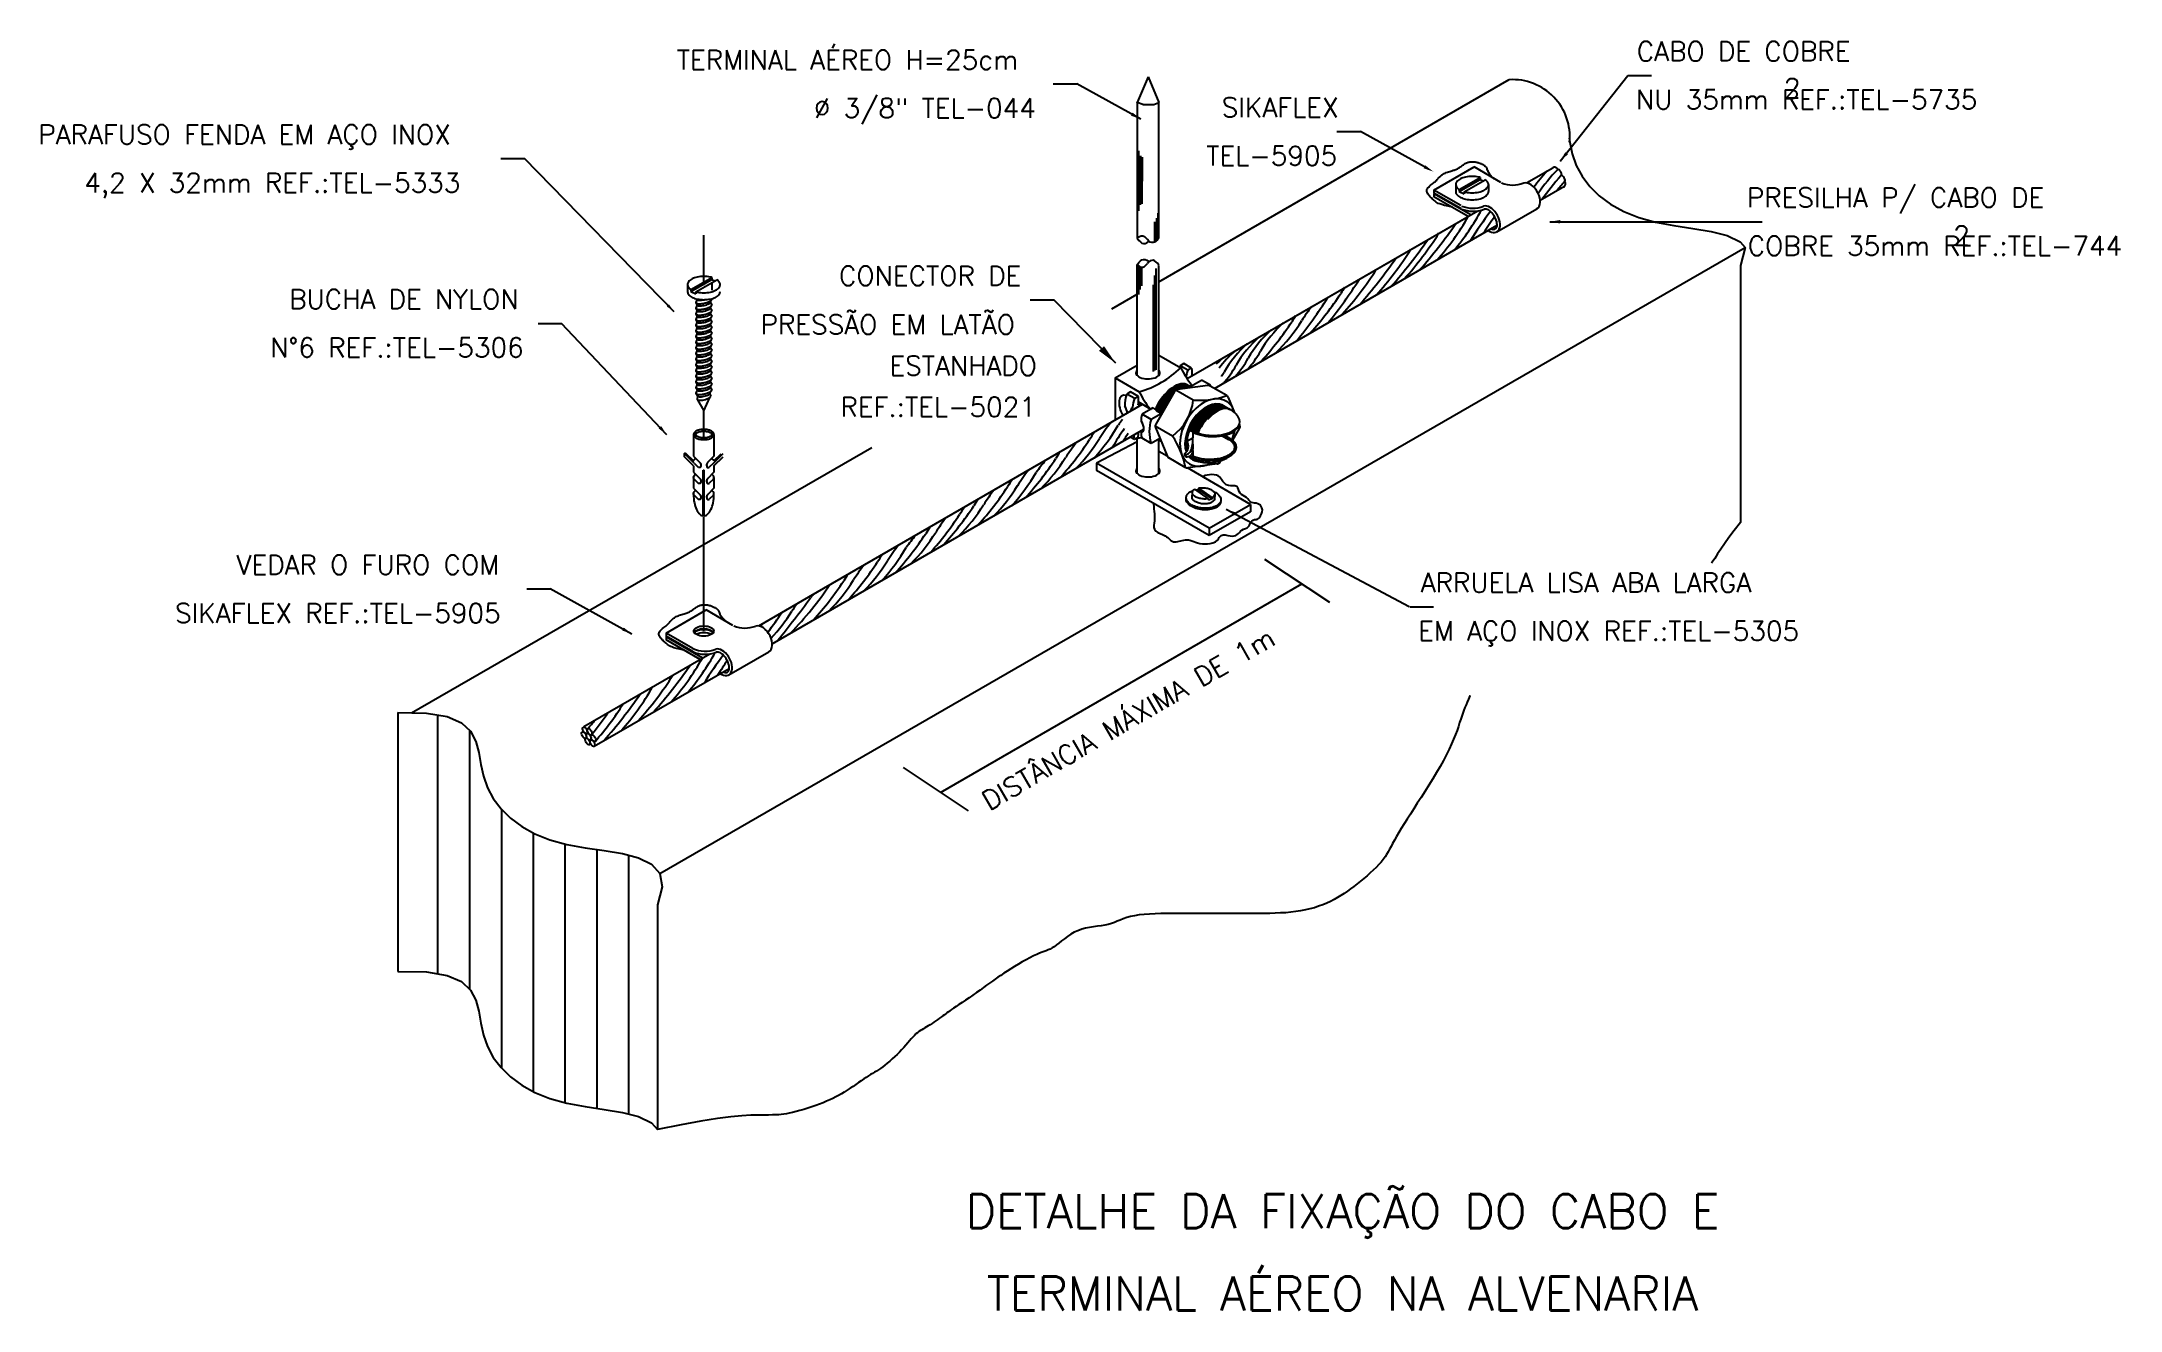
# Model space of a CAD drawing. Header units: millimetres. Extents: x -5647.2 to -5625.7, y -4633.3 to -4620.2.
import ezdxf
from ezdxf.enums import TextEntityAlignment as Align

# ---------------------------------------------------------------- set-up
doc = ezdxf.new("R2010")
doc.units = ezdxf.units.MM
doc.header["$LTSCALE"] = 10
doc.linetypes.add('DASHDOT', pattern=[1, 0.5, -0.25, 0, -0.25])
doc.layers.add('Termotécnica', color=7, linetype='Continuous')
doc.styles.add('r140', font='romans.shx')
doc.styles.add('r80', font='romans.shx')

msp = doc.modelspace()

# ---------------------------------------------------------------- texts
at = {"layer": 'Termotécnica', "color": 2, "style": 'r80'}
for s, p in [('TERMINAL AÉREO H=25cm', (-5640.646, -4620.474)), ('CABO DE COBRE', (-5630.712, -4620.386)), ('2', (-5629.189, -4620.767)), ('%%C 3/8" TEL-044', (-5639.227, -4620.973)), ('SIKAFLEX ', (-5635.007, -4620.966)), ('NU 35mm REF.:TEL-5735', (-5630.72, -4620.884)), ('PARAFUSO FENDA EM AÇO INOX', (-5647.253, -4621.246)), ('TEL-5905', (-5635.167, -4621.466)), ('4,2 X 32mm REF.:TEL-5333', (-5646.777, -4621.745)), ('PRESILHA P/ CABO DE ', (-5629.573, -4621.898)), ('2', (-5627.437, -4622.292)), ('COBRE 35mm REF.:TEL-744', (-5629.564, -4622.398)), ('CONECTOR DE ', (-5638.967, -4622.708)), ('BUCHA DE NYLON', (-5644.657, -4622.949)), ('PRESSÃO EM LATÃO ', (-5639.779, -4623.211)), ('N%%D6 REF.:TEL-5306', (-5644.853, -4623.45)), ('ESTANHADO ', (-5638.445, -4623.638)), ('REF.:TEL-5021', (-5638.953, -4624.064)), ('VEDAR O FURO COM ', (-5645.202, -4625.697)), ('ARRUELA LISA ABA LARGA ', (-5632.948, -4625.881)), ('SIKAFLEX REF.:TEL-5905', (-5645.837, -4626.197)), ('EM AÇO INOX REF.:TEL-5305', (-5632.975, -4626.381))]:
    msp.add_text(s, height=0.2, dxfattribs=at).set_placement(p)
msp.add_text('DISTÂNCIA MÁXIMA DE 1m', height=0.2, rotation=30.2354, dxfattribs=at).set_placement((-5637.411, -4628.145))
at = {"layer": 'Termotécnica', "color": 5, "style": 'r140'}
for s, p in [('DETALHE DA FIXAÇÃO DO CABO E', (-5633.757, -4632.562)), ('TERMINAL AÉREO NA ALVENARIA', (-5633.757, -4633.413))]:
    msp.add_text(s, height=0.35, dxfattribs=at).set_placement(p, align=Align.BOTTOM_CENTER)

# ---------------------------------------------------------------- linework, layer by layer
at = {"layer": 'Termotécnica', "color": 2}
for p, q in [((-5636.75, -4620.623), (-5636.506, -4620.623)), ((-5635.844, -4620.988), (-5636.506, -4620.623)), ((-5635.769, -4620.551), (-5635.882, -4620.814)), ((-5635.769, -4620.551), (-5635.656, -4620.815)), ((-5635.656, -4622.669), (-5632.031, -4620.579)), ((-5631.503, -4621.423), (-5630.804, -4620.535)), ((-5630.804, -4620.535), (-5630.561, -4620.535)), ((-5635.882, -4620.814), (-5635.882, -4620.813)), ((-5635.882, -4620.814), (-5635.882, -4622.217)), ((-5635.822, -4620.835), (-5635.882, -4620.814)), ((-5635.822, -4620.835), (-5635.709, -4620.835)), ((-5635.709, -4620.835), (-5635.656, -4620.815)), ((-5635.656, -4622.215), (-5635.656, -4620.815)), ((-5633.814, -4621.116), (-5633.571, -4621.116)), ((-5632.909, -4621.48), (-5633.571, -4621.116)), ((-5642.466, -4621.396), (-5642.222, -4621.396)), ((-5640.673, -4622.98), (-5642.222, -4621.396)), ((-5632.811, -4621.721), (-5632.396, -4621.482)), ((-5632.119, -4621.642), (-5632.396, -4621.482)), ((-5631.854, -4621.647), (-5631.582, -4621.49)), ((-5632.534, -4621.881), (-5632.811, -4621.721)), ((-5632.811, -4621.721), (-5632.811, -4621.753)), ((-5632.585, -4621.665), (-5632.585, -4621.737)), ((-5632.551, -4621.716), (-5632.334, -4621.59)), ((-5632.551, -4621.737), (-5632.334, -4621.611)), ((-5632.551, -4621.716), (-5632.551, -4621.737)), ((-5632.551, -4621.737), (-5632.498, -4621.76)), ((-5632.498, -4621.739), (-5632.281, -4621.614)), ((-5632.498, -4621.739), (-5632.498, -4621.76)), ((-5632.334, -4621.59), (-5632.334, -4621.611)), ((-5632.334, -4621.611), (-5632.301, -4621.626)), ((-5632.246, -4621.665), (-5632.246, -4621.737)), ((-5631.712, -4621.827), (-5631.46, -4621.682)), ((-5635.083, -4623.509), (-5632.356, -4621.936)), ((-5632.534, -4621.913), (-5632.811, -4621.753)), ((-5632.811, -4621.76), (-5632.805, -4621.757)), ((-5632.43, -4621.979), (-5632.811, -4621.76)), ((-5632.811, -4621.76), (-5632.811, -4621.792)), ((-5632.458, -4621.995), (-5632.811, -4621.792)), ((-5632.161, -4622.154), (-5631.746, -4621.914)), ((-5635.366, -4623.671), (-5632.692, -4622.13)), ((-5635.083, -4623.509), (-5632.458, -4621.995)), ((-5634.449, -4623.408), (-5632.158, -4622.085)), ((-5631.61, -4622.048), (-5629.657, -4622.048)), ((-5629.657, -4622.048), (-5629.414, -4622.048)), ((-5640.822, -4628.79), (-5629.591, -4622.315)), ((-5635.881, -4623.637), (-5635.882, -4622.492)), ((-5635.656, -4623.637), (-5635.656, -4622.501)), ((-5629.64, -4622.496), (-5629.64, -4625.161)), ((-5640.535, -4622.699), (-5640.535, -4622.771)), ((-5640.501, -4622.749), (-5640.284, -4622.624)), ((-5640.501, -4622.77), (-5640.284, -4622.645)), ((-5640.501, -4622.749), (-5640.501, -4622.77)), ((-5640.501, -4622.77), (-5640.448, -4622.794)), ((-5640.448, -4622.773), (-5640.231, -4622.648)), ((-5640.448, -4622.773), (-5640.448, -4622.794)), ((-5640.284, -4622.624), (-5640.284, -4622.645)), ((-5640.284, -4622.645), (-5640.252, -4622.66)), ((-5640.283, -4622.683), (-5640.283, -4622.755)), ((-5636.143, -4622.95), (-5635.882, -4622.799)), ((-5640.434, -4622.85), (-5640.449, -4622.885)), ((-5640.434, -4622.909), (-5640.449, -4622.944)), ((-5640.434, -4622.968), (-5640.449, -4623.002)), ((-5640.434, -4623.026), (-5640.449, -4623.061)), ((-5640.445, -4622.891), (-5640.434, -4622.909)), ((-5640.445, -4622.949), (-5640.434, -4622.968)), ((-5640.445, -4623.008), (-5640.434, -4623.026)), ((-5640.287, -4622.859), (-5640.299, -4622.88)), ((-5640.299, -4622.88), (-5640.284, -4622.909)), ((-5640.287, -4622.917), (-5640.299, -4622.939)), ((-5640.299, -4622.939), (-5640.284, -4622.967)), ((-5640.287, -4622.976), (-5640.299, -4622.998)), ((-5640.299, -4622.998), (-5640.284, -4623.026)), ((-5636.739, -4622.861), (-5636.989, -4622.861)), ((-5636.104, -4623.512), (-5636.739, -4622.861)), ((-5642.081, -4623.1), (-5641.837, -4623.1)), ((-5640.748, -4624.253), (-5641.837, -4623.1)), ((-5640.434, -4623.085), (-5640.449, -4623.12)), ((-5640.434, -4623.144), (-5640.449, -4623.178)), ((-5640.434, -4623.202), (-5640.449, -4623.237)), ((-5640.445, -4623.066), (-5640.434, -4623.085)), ((-5640.445, -4623.125), (-5640.434, -4623.144)), ((-5640.445, -4623.184), (-5640.434, -4623.202)), ((-5640.445, -4623.242), (-5640.434, -4623.261)), ((-5640.287, -4623.035), (-5640.299, -4623.056)), ((-5640.299, -4623.056), (-5640.284, -4623.085)), ((-5640.287, -4623.093), (-5640.299, -4623.115)), ((-5640.299, -4623.115), (-5640.284, -4623.143)), ((-5640.287, -4623.152), (-5640.299, -4623.174)), ((-5640.299, -4623.174), (-5640.284, -4623.202)), ((-5640.287, -4623.211), (-5640.299, -4623.232)), ((-5640.299, -4623.232), (-5640.284, -4623.261)), ((-5640.434, -4623.261), (-5640.449, -4623.296)), ((-5640.434, -4623.319), (-5640.449, -4623.354)), ((-5640.434, -4623.378), (-5640.449, -4623.413)), ((-5640.434, -4623.437), (-5640.449, -4623.471)), ((-5640.445, -4623.301), (-5640.434, -4623.319)), ((-5640.445, -4623.36), (-5640.434, -4623.378)), ((-5640.445, -4623.418), (-5640.434, -4623.437)), ((-5640.287, -4623.269), (-5640.299, -4623.291)), ((-5640.299, -4623.291), (-5640.284, -4623.319)), ((-5640.287, -4623.328), (-5640.299, -4623.349)), ((-5640.299, -4623.349), (-5640.284, -4623.378)), ((-5640.287, -4623.386), (-5640.299, -4623.408)), ((-5640.299, -4623.408), (-5640.284, -4623.437)), ((-5640.287, -4623.445), (-5640.299, -4623.467)), ((-5635.656, -4623.428), (-5635.43, -4623.559)), ((-5635.006, -4623.73), (-5634.449, -4623.408)), ((-5640.434, -4623.495), (-5640.449, -4623.53)), ((-5640.434, -4623.554), (-5640.449, -4623.589)), ((-5640.434, -4623.613), (-5640.449, -4623.647)), ((-5640.434, -4623.671), (-5640.449, -4623.706)), ((-5640.445, -4623.477), (-5640.434, -4623.495)), ((-5640.445, -4623.536), (-5640.434, -4623.554)), ((-5640.445, -4623.594), (-5640.434, -4623.613)), ((-5640.445, -4623.653), (-5640.434, -4623.671)), ((-5640.299, -4623.467), (-5640.284, -4623.495)), ((-5640.287, -4623.504), (-5640.299, -4623.525)), ((-5640.299, -4623.525), (-5640.284, -4623.554)), ((-5640.287, -4623.562), (-5640.299, -4623.584)), ((-5640.299, -4623.584), (-5640.284, -4623.612)), ((-5640.287, -4623.621), (-5640.299, -4623.643)), ((-5640.299, -4623.643), (-5640.284, -4623.671)), ((-5636.109, -4623.663), (-5635.881, -4623.532)), ((-5636.109, -4623.663), (-5636.109, -4624.1)), ((-5636.109, -4623.663), (-5635.86, -4623.807)), ((-5635.082, -4623.773), (-5634.647, -4623.522)), ((-5640.434, -4623.73), (-5640.449, -4623.765)), ((-5640.434, -4623.789), (-5640.449, -4623.823)), ((-5640.446, -4623.828), (-5640.434, -4623.849)), ((-5640.445, -4623.711), (-5640.434, -4623.73)), ((-5640.445, -4623.77), (-5640.434, -4623.789)), ((-5640.431, -4623.853), (-5640.436, -4623.884)), ((-5640.431, -4623.89), (-5640.366, -4624.006)), ((-5640.366, -4624.006), (-5640.304, -4623.867)), ((-5640.303, -4623.829), (-5640.295, -4623.855)), ((-5640.287, -4623.68), (-5640.299, -4623.701)), ((-5640.299, -4623.701), (-5640.284, -4623.73)), ((-5640.287, -4623.738), (-5640.299, -4623.76)), ((-5640.299, -4623.76), (-5640.284, -4623.788)), ((-5640.299, -4623.82), (-5640.289, -4623.799)), ((-5639.279, -4625.929), (-5636.047, -4624.064)), ((-5636.047, -4624.064), (-5635.827, -4623.937)), ((-5635.868, -4623.913), (-5635.748, -4623.983)), ((-5635.694, -4623.987), (-5635.717, -4623.974)), ((-5635.676, -4624.01), (-5635.694, -4623.987)), ((-5635.686, -4623.995), (-5635.688, -4623.995)), ((-5635.679, -4624.006), (-5635.686, -4623.995)), ((-5635.668, -4624.005), (-5635.679, -4624.006)), ((-5635.63, -4624.037), (-5635.676, -4624.01)), ((-5635.663, -4624.018), (-5635.668, -4624.005)), ((-5635.65, -4624.016), (-5635.663, -4624.018)), ((-5635.645, -4624.028), (-5635.65, -4624.016)), ((-5635.632, -4624.026), (-5635.645, -4624.028)), ((-5635.629, -4624.034), (-5635.632, -4624.026)), ((-5640.472, -4624.25), (-5640.472, -4624.473)), ((-5640.261, -4624.25), (-5640.261, -4624.473)), ((-5639.657, -4626.415), (-5635.811, -4624.194)), ((-5635.895, -4624.291), (-5635.889, -4624.295)), ((-5635.882, -4624.651), (-5635.882, -4624.292)), ((-5635.656, -4624.651), (-5635.656, -4624.295)), ((-5635.355, -4624.195), (-5635.321, -4624.215)), ((-5635.348, -4624.191), (-5635.354, -4624.192)), ((-5635.342, -4624.203), (-5635.348, -4624.19)), ((-5635.33, -4624.201), (-5635.342, -4624.203)), ((-5635.324, -4624.213), (-5635.33, -4624.201)), ((-5635.312, -4624.211), (-5635.324, -4624.213)), ((-5635.306, -4624.223), (-5635.312, -4624.211)), ((-5635.294, -4624.221), (-5635.306, -4624.223)), ((-5635.288, -4624.233), (-5635.294, -4624.221)), ((-5635.276, -4624.232), (-5635.288, -4624.233)), ((-5635.269, -4624.241), (-5635.276, -4624.232)), ((-5635.002, -4624.262), (-5634.935, -4624.302)), ((-5634.977, -4624.257), (-5634.926, -4624.286)), ((-5640.467, -4624.545), (-5640.566, -4624.445)), ((-5640.566, -4624.479), (-5640.566, -4624.445)), ((-5640.472, -4624.573), (-5640.566, -4624.479)), ((-5640.472, -4624.523), (-5640.547, -4624.448)), ((-5640.472, -4624.473), (-5640.406, -4624.539)), ((-5640.453, -4625.434), (-5638.628, -4624.382)), ((-5640.261, -4624.473), (-5640.327, -4624.539)), ((-5640.266, -4624.545), (-5640.166, -4624.445)), ((-5640.261, -4624.523), (-5640.185, -4624.448)), ((-5640.261, -4624.573), (-5640.166, -4624.479)), ((-5635.882, -4624.325), (-5636.302, -4624.545)), ((-5635.57, -4624.475), (-5635.656, -4624.425)), ((-5635.339, -4624.474), (-5635.321, -4624.484)), ((-5635.294, -4624.514), (-5635.331, -4624.493)), ((-5640.472, -4624.573), (-5640.472, -4624.639)), ((-5640.472, -4624.639), (-5640.404, -4624.708)), ((-5640.472, -4624.694), (-5640.472, -4624.804)), ((-5640.467, -4624.545), (-5640.423, -4624.588)), ((-5640.467, -4624.71), (-5640.423, -4624.754)), ((-5640.372, -4624.619), (-5640.361, -4624.619)), ((-5640.372, -4625.09), (-5640.372, -4624.619)), ((-5640.361, -4625.09), (-5640.361, -4624.619)), ((-5640.261, -4624.639), (-5640.329, -4624.708)), ((-5640.266, -4624.545), (-5640.31, -4624.588)), ((-5640.266, -4624.71), (-5640.31, -4624.754)), ((-5640.261, -4624.573), (-5640.261, -4624.639)), ((-5640.261, -4624.694), (-5640.261, -4624.804)), ((-5635.136, -4625.218), (-5636.302, -4624.545)), ((-5636.302, -4624.545), (-5636.302, -4624.621)), ((-5635.136, -4625.294), (-5636.302, -4624.621)), ((-5634.71, -4624.972), (-5635.362, -4624.595)), ((-5640.472, -4624.804), (-5640.404, -4624.873)), ((-5640.467, -4624.876), (-5640.423, -4624.919)), ((-5640.261, -4624.804), (-5640.329, -4624.873)), ((-5640.266, -4624.876), (-5640.31, -4624.919)), ((-5635.314, -4624.898), (-5635.31, -4624.848)), ((-5635.142, -4624.914), (-5635.284, -4624.815)), ((-5635.247, -4624.817), (-5635.27, -4624.825)), ((-5635.106, -4624.915), (-5635.247, -4624.817)), ((-5635.104, -4624.9), (-5635.246, -4624.802)), ((-5635.144, -4624.913), (-5635.145, -4624.923)), ((-5635.142, -4624.914), (-5635.143, -4624.928)), ((-5635.106, -4624.915), (-5635.143, -4624.928)), ((-5635.104, -4624.9), (-5635.106, -4624.915)), ((-5635.078, -4624.868), (-5635.082, -4624.917)), ((-5635.136, -4625.218), (-5634.71, -4624.972)), ((-5634.71, -4625.048), (-5635.136, -4625.294)), ((-5635.075, -4625.009), (-5635.054, -4624.997)), ((-5634.96, -4625.022), (-5633.066, -4626.027)), ((-5634.71, -4624.972), (-5634.71, -4625.048)), ((-5635.136, -4625.218), (-5635.136, -4625.294)), ((-5643.391, -4627.128), (-5640.453, -4625.434)), ((-5642.198, -4625.847), (-5641.955, -4625.847)), ((-5641.11, -4626.313), (-5641.955, -4625.847)), ((-5639.798, -4626.228), (-5639.279, -4625.929)), ((-5633.059, -4626.031), (-5632.816, -4626.031)), ((-5640.756, -4626.303), (-5640.341, -4626.064)), ((-5640.065, -4626.224), (-5640.341, -4626.064)), ((-5640.756, -4626.303), (-5640.756, -4626.335)), ((-5640.48, -4626.463), (-5640.756, -4626.303)), ((-5640.48, -4626.495), (-5640.756, -4626.335)), ((-5640.756, -4626.342), (-5640.751, -4626.339)), ((-5640.756, -4626.342), (-5640.756, -4626.374)), ((-5640.376, -4626.561), (-5640.756, -4626.342)), ((-5640.404, -4626.577), (-5640.756, -4626.374)), ((-5641.606, -4627.27), (-5640.302, -4626.519)), ((-5641.499, -4627.474), (-5640.104, -4626.668)), ((-5640.107, -4626.736), (-5639.692, -4626.496)), ((-5643.533, -4627.126), (-5643.533, -4629.802)), ((-5640.846, -4629.112), (-5640.846, -4631.439))]:
    msp.add_line(p, q, dxfattribs=at)
at = {"layer": 'Termotécnica', "color": 1}
for p, q in [((-5635.864, -4621.627), (-5635.864, -4621.316)), ((-5635.847, -4621.366), (-5635.847, -4621.628)), ((-5635.829, -4621.381), (-5635.829, -4621.628)), ((-5635.864, -4621.937), (-5635.864, -4621.627)), ((-5635.847, -4621.873), (-5635.847, -4621.628)), ((-5635.829, -4621.862), (-5635.829, -4621.628)), ((-5635.699, -4622.252), (-5635.699, -4622.049)), ((-5635.683, -4622.012), (-5635.683, -4622.241)), ((-5635.669, -4621.959), (-5635.669, -4622.226)), ((-5635.865, -4622.801), (-5635.865, -4622.507)), ((-5635.852, -4622.748), (-5635.852, -4622.514)), ((-5635.837, -4622.518), (-5635.837, -4622.712)), ((-5635.688, -4622.534), (-5635.688, -4623.58)), ((-5635.716, -4622.703), (-5635.716, -4623.597)), ((-5635.701, -4622.606), (-5635.701, -4623.588)), ((-5635.399, -4623.515), (-5635.438, -4623.538)), ((-5635.356, -4623.585), (-5635.438, -4623.538)), ((-5635.318, -4623.563), (-5635.399, -4623.515)), ((-5635.318, -4623.563), (-5635.356, -4623.585)), ((-5635.95, -4623.809), (-5635.989, -4623.831)), ((-5635.907, -4623.878), (-5635.989, -4623.831)), ((-5635.869, -4623.856), (-5635.95, -4623.809)), ((-5635.869, -4623.856), (-5635.907, -4623.878)), ((-5635.497, -4623.806), (-5635.69, -4624.141)), ((-5635.302, -4623.894), (-5635.481, -4623.79)), ((-5635.152, -4623.743), (-5635.466, -4623.785)), ((-5635.334, -4623.754), (-5635.216, -4623.686)), ((-5635.124, -4623.739), (-5635.216, -4623.686)), ((-5635.124, -4623.739), (-5635.134, -4623.745)), ((-5634.955, -4623.847), (-5635.125, -4623.748)), ((-5634.872, -4624.024), (-5634.937, -4623.867)), ((-5635.873, -4623.942), (-5635.845, -4623.926)), ((-5635.716, -4623.975), (-5635.829, -4624.04)), ((-5635.737, -4624.093), (-5635.829, -4624.04)), ((-5635.635, -4624.034), (-5635.737, -4624.093)), ((-5635.911, -4624.301), (-5635.954, -4624.276)), ((-5635.873, -4624.279), (-5635.911, -4624.301)), ((-5635.737, -4624.341), (-5635.829, -4624.288)), ((-5635.647, -4624.289), (-5635.737, -4624.341)), ((-5635.516, -4624.265), (-5635.696, -4624.162)), ((-5635.693, -4624.178), (-5635.572, -4624.47)), ((-5635.368, -4624.319), (-5635.307, -4624.283)), ((-5635.306, -4624.223), (-5635.307, -4624.283)), ((-5634.893, -4624.309), (-5634.823, -4624.188)), ((-5634.82, -4624.15), (-5634.825, -4624.14)), ((-5635.384, -4624.589), (-5635.554, -4624.491)), ((-5635.382, -4624.454), (-5635.391, -4624.449)), ((-5635.315, -4624.484), (-5635.307, -4624.479)), ((-5635.307, -4624.414), (-5635.307, -4624.479)), ((-5635.015, -4624.52), (-5635.023, -4624.533)), ((-5635.054, -4624.554), (-5635.357, -4624.595)), ((-5634.565, -4625.537), (-5633.893, -4625.982)), ((-5637.916, -4627.951), (-5634.179, -4625.793)), ((-5643.12, -4627.15), (-5643.12, -4629.826)), ((-5642.79, -4627.31), (-5642.79, -4629.986)), ((-5638.302, -4627.695), (-5637.63, -4628.14)), ((-5642.461, -4628.123), (-5642.461, -4630.8)), ((-5642.132, -4628.368), (-5642.132, -4631.044)), ((-5641.803, -4628.484), (-5641.803, -4631.16)), ((-5641.474, -4628.541), (-5641.474, -4631.218)), ((-5641.144, -4628.601), (-5641.144, -4631.277))]:
    msp.add_line(p, q, dxfattribs=at)
at = {"layer": 'Termotécnica', "color": 1, "linetype": 'DASHDOT'}
for p, q in [((-5640.366, -4622.706), (-5640.366, -4622.187)), ((-5640.366, -4624.281), (-5640.366, -4624.006)), ((-5640.366, -4625.568), (-5640.366, -4625.096)), ((-5640.366, -4626.282), (-5640.366, -4625.313))]:
    msp.add_line(p, q, dxfattribs=at)
at = {"layer": 'Termotécnica', "color": 2}
for points in [[(-5631.413, -4621.185), (-5631.406, -4621.225), (-5631.381, -4621.348), (-5631.338, -4621.467), (-5631.278, -4621.579), (-5631.198, -4621.685), (-5631.1, -4621.781), (-5630.983, -4621.868), (-5630.847, -4621.943), (-5630.692, -4622.005), (-5630.518, -4622.054), (-5630.328, -4622.088), (-5630.132, -4622.117), (-5629.943, -4622.148), (-5629.775, -4622.192), (-5629.642, -4622.258), (-5629.591, -4622.315)], [(-5635.882, -4622.22), (-5635.872, -4622.21), (-5635.856, -4622.2), (-5635.839, -4622.195), (-5635.823, -4622.195), (-5635.807, -4622.202), (-5635.791, -4622.214), (-5635.775, -4622.232)], [(-5635.882, -4622.22), (-5635.865, -4622.242), (-5635.848, -4622.258), (-5635.832, -4622.269), (-5635.816, -4622.274), (-5635.799, -4622.273), (-5635.783, -4622.267), (-5635.767, -4622.255), (-5635.761, -4622.248)], [(-5635.656, -4622.215), (-5635.672, -4622.235), (-5635.687, -4622.25), (-5635.702, -4622.26), (-5635.717, -4622.265), (-5635.731, -4622.265), (-5635.746, -4622.259), (-5635.76, -4622.248), (-5635.775, -4622.232)], [(-5629.591, -4622.315), (-5629.591, -4622.315), (-5629.64, -4622.501)], [(-5635.882, -4622.493), (-5635.865, -4622.471), (-5635.848, -4622.454), (-5635.832, -4622.443), (-5635.816, -4622.438), (-5635.799, -4622.439), (-5635.783, -4622.446), (-5635.767, -4622.458), (-5635.761, -4622.465)], [(-5635.882, -4622.493), (-5635.872, -4622.502), (-5635.856, -4622.513), (-5635.839, -4622.518), (-5635.823, -4622.517), (-5635.807, -4622.511), (-5635.791, -4622.499), (-5635.775, -4622.481)], [(-5635.656, -4622.498), (-5635.672, -4622.477), (-5635.687, -4622.462), (-5635.702, -4622.452), (-5635.716, -4622.447), (-5635.731, -4622.448), (-5635.746, -4622.454), (-5635.76, -4622.465), (-5635.775, -4622.481)], [(-5640.566, -4624.445), (-5640.562, -4624.443), (-5640.554, -4624.444), (-5640.547, -4624.448)], [(-5640.406, -4624.539), (-5640.404, -4624.542), (-5640.403, -4624.544), (-5640.402, -4624.545), (-5640.401, -4624.547), (-5640.4, -4624.548), (-5640.4, -4624.55), (-5640.399, -4624.551), (-5640.399, -4624.552), (-5640.398, -4624.553), (-5640.398, -4624.554), (-5640.398, -4624.554), (-5640.397, -4624.555), (-5640.397, -4624.556), (-5640.397, -4624.557), (-5640.397, -4624.558), (-5640.397, -4624.559), (-5640.397, -4624.559), (-5640.396, -4624.56), (-5640.396, -4624.561), (-5640.396, -4624.562), (-5640.396, -4624.563), (-5640.396, -4624.564), (-5640.396, -4624.565), (-5640.396, -4624.566), (-5640.396, -4624.567), (-5640.396, -4624.568), (-5640.396, -4624.569), (-5640.396, -4624.57), (-5640.397, -4624.571), (-5640.397, -4624.572), (-5640.397, -4624.573), (-5640.397, -4624.574), (-5640.397, -4624.575), (-5640.397, -4624.576), (-5640.397, -4624.577), (-5640.398, -4624.578), (-5640.398, -4624.579), (-5640.398, -4624.579), (-5640.398, -4624.58), (-5640.398, -4624.581), (-5640.399, -4624.582), (-5640.399, -4624.583), (-5640.399, -4624.583), (-5640.4, -4624.584), (-5640.4, -4624.585), (-5640.4, -4624.586), (-5640.401, -4624.586), (-5640.401, -4624.587), (-5640.402, -4624.587), (-5640.402, -4624.588), (-5640.403, -4624.588), (-5640.403, -4624.589), (-5640.404, -4624.589), (-5640.404, -4624.589), (-5640.405, -4624.589), (-5640.405, -4624.59), (-5640.406, -4624.59), (-5640.406, -4624.59), (-5640.407, -4624.59), (-5640.407, -4624.59), (-5640.408, -4624.59), (-5640.409, -4624.591), (-5640.41, -4624.591), (-5640.41, -4624.591), (-5640.411, -4624.591), (-5640.413, -4624.591), (-5640.414, -4624.591), (-5640.415, -4624.591), (-5640.417, -4624.59), (-5640.419, -4624.59), (-5640.421, -4624.589), (-5640.423, -4624.588)], [(-5640.406, -4624.705), (-5640.404, -4624.707), (-5640.403, -4624.709), (-5640.402, -4624.71), (-5640.401, -4624.712), (-5640.4, -4624.713), (-5640.4, -4624.715), (-5640.399, -4624.716), (-5640.399, -4624.717), (-5640.398, -4624.718), (-5640.398, -4624.719), (-5640.398, -4624.72), (-5640.397, -4624.721), (-5640.397, -4624.721), (-5640.397, -4624.722), (-5640.397, -4624.723), (-5640.397, -4624.724), (-5640.397, -4624.725), (-5640.396, -4624.725), (-5640.396, -4624.726), (-5640.396, -4624.727), (-5640.396, -4624.728), (-5640.396, -4624.729), (-5640.396, -4624.73), (-5640.396, -4624.731), (-5640.396, -4624.732), (-5640.396, -4624.733), (-5640.396, -4624.734), (-5640.396, -4624.735), (-5640.397, -4624.736), (-5640.397, -4624.737), (-5640.397, -4624.738), (-5640.397, -4624.739), (-5640.397, -4624.74), (-5640.397, -4624.741), (-5640.397, -4624.742), (-5640.398, -4624.743), (-5640.398, -4624.744), (-5640.398, -4624.745), (-5640.398, -4624.745), (-5640.398, -4624.746), (-5640.399, -4624.747), (-5640.399, -4624.748), (-5640.399, -4624.749), (-5640.4, -4624.749), (-5640.4, -4624.75), (-5640.4, -4624.751), (-5640.401, -4624.751), (-5640.401, -4624.752), (-5640.402, -4624.752), (-5640.402, -4624.753), (-5640.403, -4624.753), (-5640.403, -4624.754), (-5640.404, -4624.754), (-5640.404, -4624.754), (-5640.405, -4624.755), (-5640.405, -4624.755), (-5640.406, -4624.755), (-5640.406, -4624.755), (-5640.407, -4624.755), (-5640.407, -4624.756), (-5640.408, -4624.756), (-5640.409, -4624.756), (-5640.41, -4624.756), (-5640.41, -4624.756), (-5640.411, -4624.756), (-5640.413, -4624.756), (-5640.414, -4624.756), (-5640.415, -4624.756), (-5640.417, -4624.756), (-5640.419, -4624.755), (-5640.421, -4624.755), (-5640.423, -4624.754)], [(-5640.327, -4624.539), (-5640.329, -4624.542), (-5640.33, -4624.544), (-5640.331, -4624.545), (-5640.332, -4624.547), (-5640.332, -4624.548), (-5640.333, -4624.55), (-5640.334, -4624.551), (-5640.334, -4624.552), (-5640.334, -4624.553), (-5640.335, -4624.554), (-5640.335, -4624.554), (-5640.335, -4624.555), (-5640.336, -4624.556), (-5640.336, -4624.557), (-5640.336, -4624.558), (-5640.336, -4624.559), (-5640.336, -4624.559), (-5640.336, -4624.56), (-5640.337, -4624.561), (-5640.337, -4624.562), (-5640.337, -4624.563), (-5640.337, -4624.564), (-5640.337, -4624.565), (-5640.337, -4624.566), (-5640.337, -4624.567), (-5640.337, -4624.568), (-5640.337, -4624.569), (-5640.336, -4624.57), (-5640.336, -4624.571), (-5640.336, -4624.572), (-5640.336, -4624.573), (-5640.336, -4624.574), (-5640.336, -4624.575), (-5640.336, -4624.576), (-5640.335, -4624.577), (-5640.335, -4624.578), (-5640.335, -4624.579), (-5640.335, -4624.579), (-5640.335, -4624.58), (-5640.334, -4624.581), (-5640.334, -4624.582), (-5640.334, -4624.583), (-5640.334, -4624.583), (-5640.333, -4624.584), (-5640.333, -4624.585), (-5640.332, -4624.586), (-5640.332, -4624.586), (-5640.332, -4624.587), (-5640.331, -4624.587), (-5640.331, -4624.588), (-5640.33, -4624.588), (-5640.33, -4624.589), (-5640.329, -4624.589), (-5640.329, -4624.589), (-5640.328, -4624.589), (-5640.328, -4624.59), (-5640.327, -4624.59), (-5640.327, -4624.59), (-5640.326, -4624.59), (-5640.326, -4624.59), (-5640.325, -4624.59), (-5640.324, -4624.591), (-5640.323, -4624.591), (-5640.322, -4624.591), (-5640.321, -4624.591), (-5640.32, -4624.591), (-5640.319, -4624.591), (-5640.318, -4624.591), (-5640.316, -4624.59), (-5640.314, -4624.59), (-5640.312, -4624.589), (-5640.31, -4624.588)], [(-5640.327, -4624.705), (-5640.329, -4624.707), (-5640.33, -4624.709), (-5640.331, -4624.71), (-5640.332, -4624.712), (-5640.332, -4624.713), (-5640.333, -4624.715), (-5640.334, -4624.716), (-5640.334, -4624.717), (-5640.334, -4624.718), (-5640.335, -4624.719), (-5640.335, -4624.72), (-5640.335, -4624.721), (-5640.336, -4624.721), (-5640.336, -4624.722), (-5640.336, -4624.723), (-5640.336, -4624.724), (-5640.336, -4624.725), (-5640.336, -4624.725), (-5640.337, -4624.726), (-5640.337, -4624.727), (-5640.337, -4624.728), (-5640.337, -4624.729), (-5640.337, -4624.73), (-5640.337, -4624.731), (-5640.337, -4624.732), (-5640.337, -4624.733), (-5640.337, -4624.734), (-5640.336, -4624.735), (-5640.336, -4624.736), (-5640.336, -4624.737), (-5640.336, -4624.738), (-5640.336, -4624.739), (-5640.336, -4624.74), (-5640.336, -4624.741), (-5640.335, -4624.742), (-5640.335, -4624.743), (-5640.335, -4624.744), (-5640.335, -4624.745), (-5640.335, -4624.745), (-5640.334, -4624.746), (-5640.334, -4624.747), (-5640.334, -4624.748), (-5640.334, -4624.749), (-5640.333, -4624.749), (-5640.333, -4624.75), (-5640.332, -4624.751), (-5640.332, -4624.751), (-5640.332, -4624.752), (-5640.331, -4624.752), (-5640.331, -4624.753), (-5640.33, -4624.753), (-5640.33, -4624.754), (-5640.329, -4624.754), (-5640.329, -4624.754), (-5640.328, -4624.755), (-5640.328, -4624.755), (-5640.327, -4624.755), (-5640.327, -4624.755), (-5640.326, -4624.755), (-5640.326, -4624.756), (-5640.325, -4624.756), (-5640.324, -4624.756), (-5640.323, -4624.756), (-5640.322, -4624.756), (-5640.321, -4624.756), (-5640.32, -4624.756), (-5640.319, -4624.756), (-5640.318, -4624.756), (-5640.316, -4624.756), (-5640.314, -4624.755), (-5640.312, -4624.755), (-5640.31, -4624.754)], [(-5640.406, -4624.87), (-5640.404, -4624.872), (-5640.403, -4624.874), (-5640.402, -4624.876), (-5640.401, -4624.877), (-5640.4, -4624.879), (-5640.4, -4624.88), (-5640.399, -4624.881), (-5640.399, -4624.882), (-5640.398, -4624.883), (-5640.398, -4624.884), (-5640.398, -4624.885), (-5640.397, -4624.886), (-5640.397, -4624.887), (-5640.397, -4624.887), (-5640.397, -4624.888), (-5640.397, -4624.889), (-5640.397, -4624.89), (-5640.396, -4624.891), (-5640.396, -4624.892), (-5640.396, -4624.892), (-5640.396, -4624.893), (-5640.396, -4624.894), (-5640.396, -4624.895), (-5640.396, -4624.896), (-5640.396, -4624.897), (-5640.396, -4624.898), (-5640.396, -4624.899), (-5640.396, -4624.9), (-5640.397, -4624.901), (-5640.397, -4624.902), (-5640.397, -4624.903), (-5640.397, -4624.904), (-5640.397, -4624.905), (-5640.397, -4624.906), (-5640.397, -4624.907), (-5640.398, -4624.908), (-5640.398, -4624.909), (-5640.398, -4624.91), (-5640.398, -4624.911), (-5640.398, -4624.912), (-5640.399, -4624.912), (-5640.399, -4624.913), (-5640.399, -4624.914), (-5640.4, -4624.915), (-5640.4, -4624.915), (-5640.4, -4624.916), (-5640.401, -4624.917), (-5640.401, -4624.917), (-5640.402, -4624.918), (-5640.402, -4624.918), (-5640.403, -4624.919), (-5640.403, -4624.919), (-5640.404, -4624.919), (-5640.404, -4624.92), (-5640.405, -4624.92), (-5640.405, -4624.92), (-5640.406, -4624.92), (-5640.406, -4624.921), (-5640.407, -4624.921), (-5640.407, -4624.921), (-5640.408, -4624.921), (-5640.409, -4624.921), (-5640.41, -4624.921), (-5640.41, -4624.921), (-5640.411, -4624.921), (-5640.413, -4624.921), (-5640.414, -4624.921), (-5640.415, -4624.921), (-5640.417, -4624.921), (-5640.419, -4624.92), (-5640.421, -4624.92), (-5640.423, -4624.919)], [(-5640.327, -4624.87), (-5640.329, -4624.872), (-5640.33, -4624.874), (-5640.331, -4624.876), (-5640.332, -4624.877), (-5640.332, -4624.879), (-5640.333, -4624.88), (-5640.334, -4624.881), (-5640.334, -4624.882), (-5640.334, -4624.883), (-5640.335, -4624.884), (-5640.335, -4624.885), (-5640.335, -4624.886), (-5640.336, -4624.887), (-5640.336, -4624.887), (-5640.336, -4624.888), (-5640.336, -4624.889), (-5640.336, -4624.89), (-5640.336, -4624.891), (-5640.337, -4624.892), (-5640.337, -4624.892), (-5640.337, -4624.893), (-5640.337, -4624.894), (-5640.337, -4624.895), (-5640.337, -4624.896), (-5640.337, -4624.897), (-5640.337, -4624.898), (-5640.337, -4624.899), (-5640.336, -4624.9), (-5640.336, -4624.901), (-5640.336, -4624.902), (-5640.336, -4624.903), (-5640.336, -4624.904), (-5640.336, -4624.905), (-5640.336, -4624.906), (-5640.335, -4624.907), (-5640.335, -4624.908), (-5640.335, -4624.909), (-5640.335, -4624.91), (-5640.335, -4624.911), (-5640.334, -4624.912), (-5640.334, -4624.912), (-5640.334, -4624.913), (-5640.334, -4624.914), (-5640.333, -4624.915), (-5640.333, -4624.915), (-5640.332, -4624.916), (-5640.332, -4624.917), (-5640.332, -4624.917), (-5640.331, -4624.918), (-5640.331, -4624.918), (-5640.33, -4624.919), (-5640.33, -4624.919), (-5640.329, -4624.919), (-5640.329, -4624.92), (-5640.328, -4624.92), (-5640.328, -4624.92), (-5640.327, -4624.92), (-5640.327, -4624.921), (-5640.326, -4624.921), (-5640.326, -4624.921), (-5640.325, -4624.921), (-5640.324, -4624.921), (-5640.323, -4624.921), (-5640.322, -4624.921), (-5640.321, -4624.921), (-5640.32, -4624.921), (-5640.319, -4624.921), (-5640.318, -4624.921), (-5640.316, -4624.921), (-5640.314, -4624.92), (-5640.312, -4624.92), (-5640.31, -4624.919)], [(-5629.64, -4625.161), (-5629.705, -4625.243), (-5629.76, -4625.316), (-5629.805, -4625.38), (-5629.843, -4625.436), (-5629.875, -4625.485), (-5629.904, -4625.53), (-5629.93, -4625.57), (-5629.937, -4625.58)], [(-5632.439, -4626.952), (-5632.439, -4626.952), (-5632.453, -4626.985), (-5632.467, -4627.016), (-5632.479, -4627.045), (-5632.49, -4627.073), (-5632.501, -4627.102), (-5632.511, -4627.131), (-5632.522, -4627.161), (-5632.533, -4627.194), (-5632.545, -4627.229), (-5632.558, -4627.268), (-5632.572, -4627.309), (-5632.588, -4627.353), (-5632.607, -4627.4), (-5632.628, -4627.45), (-5632.653, -4627.504), (-5632.68, -4627.56), (-5632.712, -4627.62), (-5632.747, -4627.682), (-5632.784, -4627.745), (-5632.823, -4627.81), (-5632.863, -4627.875), (-5632.903, -4627.939), (-5632.944, -4628.002), (-5632.983, -4628.063), (-5633.02, -4628.121), (-5633.055, -4628.176), (-5633.089, -4628.228), (-5633.12, -4628.277), (-5633.149, -4628.324), (-5633.175, -4628.367), (-5633.199, -4628.407), (-5633.22, -4628.444), (-5633.239, -4628.478), (-5633.255, -4628.509), (-5633.271, -4628.538), (-5633.286, -4628.566), (-5633.301, -4628.592), (-5633.317, -4628.618), (-5633.335, -4628.644), (-5633.356, -4628.671), (-5633.381, -4628.698), (-5633.408, -4628.726), (-5633.438, -4628.755), (-5633.47, -4628.784), (-5633.503, -4628.813), (-5633.537, -4628.842), (-5633.571, -4628.87), (-5633.606, -4628.897), (-5633.639, -4628.924), (-5633.673, -4628.949), (-5633.706, -4628.973), (-5633.739, -4628.996), (-5633.773, -4629.018), (-5633.808, -4629.039), (-5633.844, -4629.059), (-5633.881, -4629.078), (-5633.92, -4629.096), (-5633.961, -4629.113), (-5634.004, -4629.128), (-5634.048, -4629.143), (-5634.094, -4629.155), (-5634.141, -4629.167), (-5634.19, -4629.176), (-5634.24, -4629.184), (-5634.292, -4629.19), (-5634.345, -4629.195), (-5634.398, -4629.198), (-5634.453, -4629.201), (-5634.508, -4629.202), (-5634.563, -4629.203), (-5634.619, -4629.203), (-5634.674, -4629.203), (-5634.729, -4629.203), (-5634.784, -4629.203), (-5634.838, -4629.203), (-5634.891, -4629.203), (-5634.942, -4629.203), (-5634.993, -4629.203), (-5635.042, -4629.203), (-5635.09, -4629.203), (-5635.136, -4629.203), (-5635.181, -4629.203), (-5635.225, -4629.203), (-5635.27, -4629.203), (-5635.315, -4629.203), (-5635.362, -4629.203), (-5635.411, -4629.203), (-5635.464, -4629.203), (-5635.519, -4629.203), (-5635.577, -4629.203), (-5635.636, -4629.204), (-5635.695, -4629.206), (-5635.753, -4629.209), (-5635.809, -4629.213), (-5635.861, -4629.218), (-5635.909, -4629.226), (-5635.952, -4629.235), (-5635.99, -4629.246), (-5636.025, -4629.258), (-5636.057, -4629.271), (-5636.087, -4629.284), (-5636.117, -4629.296), (-5636.148, -4629.307), (-5636.181, -4629.316), (-5636.216, -4629.324), (-5636.254, -4629.33), (-5636.293, -4629.336), (-5636.334, -4629.341), (-5636.375, -4629.348), (-5636.415, -4629.356), (-5636.456, -4629.367), (-5636.495, -4629.381), (-5636.532, -4629.398), (-5636.567, -4629.418), (-5636.601, -4629.44), (-5636.633, -4629.464), (-5636.663, -4629.487), (-5636.691, -4629.509), (-5636.716, -4629.529), (-5636.74, -4629.547), (-5636.762, -4629.56), (-5636.782, -4629.571), (-5636.802, -4629.58), (-5636.822, -4629.588), (-5636.843, -4629.595), (-5636.866, -4629.604), (-5636.892, -4629.613), (-5636.921, -4629.626), (-5636.954, -4629.642), (-5636.991, -4629.661), (-5637.03, -4629.682), (-5637.07, -4629.704), (-5637.111, -4629.728), (-5637.151, -4629.752), (-5637.19, -4629.776), (-5637.227, -4629.8), (-5637.261, -4629.822), (-5637.293, -4629.843), (-5637.323, -4629.863), (-5637.351, -4629.883), (-5637.38, -4629.904), (-5637.409, -4629.925), (-5637.44, -4629.946), (-5637.473, -4629.97), (-5637.508, -4629.995), (-5637.545, -4630.021), (-5637.583, -4630.047), (-5637.621, -4630.074), (-5637.659, -4630.099), (-5637.694, -4630.124), (-5637.727, -4630.146), (-5637.756, -4630.166), (-5637.781, -4630.183), (-5637.802, -4630.197), (-5637.82, -4630.21), (-5637.835, -4630.22), (-5637.85, -4630.23), (-5637.863, -4630.24), (-5637.877, -4630.25), (-5637.892, -4630.26), (-5637.908, -4630.272), (-5637.926, -4630.285), (-5637.945, -4630.299), (-5637.965, -4630.313), (-5637.985, -4630.327), (-5638.004, -4630.341), (-5638.024, -4630.354), (-5638.043, -4630.366), (-5638.061, -4630.377), (-5638.078, -4630.387), (-5638.094, -4630.396), (-5638.11, -4630.405), (-5638.125, -4630.414), (-5638.141, -4630.425), (-5638.156, -4630.436), (-5638.171, -4630.449), (-5638.187, -4630.464), (-5638.203, -4630.482), (-5638.22, -4630.5), (-5638.238, -4630.521), (-5638.256, -4630.542), (-5638.276, -4630.565), (-5638.297, -4630.588), (-5638.319, -4630.612), (-5638.342, -4630.636), (-5638.366, -4630.66), (-5638.391, -4630.684), (-5638.417, -4630.707), (-5638.442, -4630.73), (-5638.467, -4630.751), (-5638.492, -4630.771), (-5638.515, -4630.789), (-5638.537, -4630.805), (-5638.558, -4630.82), (-5638.578, -4630.833), (-5638.599, -4630.845), (-5638.619, -4630.858), (-5638.64, -4630.87), (-5638.662, -4630.884), (-5638.685, -4630.899), (-5638.71, -4630.915), (-5638.736, -4630.933), (-5638.764, -4630.952), (-5638.793, -4630.971), (-5638.822, -4630.991), (-5638.852, -4631.011), (-5638.882, -4631.031), (-5638.912, -4631.05), (-5638.941, -4631.068), (-5638.971, -4631.085), (-5639.001, -4631.101), (-5639.031, -4631.116), (-5639.063, -4631.131), (-5639.096, -4631.146), (-5639.131, -4631.16), (-5639.168, -4631.174), (-5639.208, -4631.188), (-5639.249, -4631.202), (-5639.29, -4631.216), (-5639.332, -4631.229), (-5639.373, -4631.241), (-5639.412, -4631.251), (-5639.449, -4631.261), (-5639.482, -4631.269), (-5639.511, -4631.275), (-5639.538, -4631.28), (-5639.564, -4631.283), (-5639.591, -4631.285), (-5639.621, -4631.287), (-5639.656, -4631.287), (-5639.697, -4631.288), (-5639.746, -4631.288), (-5639.806, -4631.288), (-5639.879, -4631.29), (-5639.971, -4631.296), (-5640.085, -4631.307), (-5640.225, -4631.325), (-5640.396, -4631.352), (-5640.602, -4631.389), (-5640.846, -4631.439)], [(-5643.533, -4627.126), (-5643.237, -4627.13), (-5643.022, -4627.167), (-5642.875, -4627.232), (-5642.781, -4627.319), (-5642.725, -4627.423), (-5642.694, -4627.539), (-5642.672, -4627.661), (-5642.647, -4627.783), (-5642.605, -4627.902), (-5642.544, -4628.015), (-5642.464, -4628.12), (-5642.366, -4628.217), (-5642.249, -4628.303), (-5642.113, -4628.379), (-5641.958, -4628.441), (-5641.784, -4628.489), (-5641.594, -4628.524), (-5641.398, -4628.552), (-5641.209, -4628.584), (-5641.041, -4628.628), (-5640.908, -4628.693), (-5640.822, -4628.79), (-5640.797, -4628.926), (-5640.846, -4629.112)], [(-5643.533, -4629.802), (-5643.237, -4629.806), (-5643.022, -4629.843), (-5642.875, -4629.908), (-5642.781, -4629.995), (-5642.725, -4630.099), (-5642.694, -4630.215), (-5642.672, -4630.337), (-5642.647, -4630.46), (-5642.605, -4630.578), (-5642.544, -4630.691), (-5642.464, -4630.796), (-5642.366, -4630.893), (-5642.249, -4630.98), (-5642.113, -4631.055), (-5641.958, -4631.117), (-5641.784, -4631.166), (-5641.594, -4631.2), (-5641.398, -4631.229), (-5641.209, -4631.26), (-5641.041, -4631.304), (-5640.908, -4631.37), (-5640.846, -4631.439)]]:
    msp.add_lwpolyline(points, dxfattribs=at)
at = {"layer": 'Termotécnica', "color": 1}
for points in [[(-5632.618, -4621.897), (-5632.664, -4621.888), (-5632.701, -4621.88), (-5632.729, -4621.872), (-5632.751, -4621.865), (-5632.766, -4621.859), (-5632.778, -4621.852), (-5632.787, -4621.846), (-5632.795, -4621.84), (-5632.803, -4621.833), (-5632.811, -4621.826), (-5632.82, -4621.818), (-5632.828, -4621.811), (-5632.837, -4621.803), (-5632.845, -4621.794), (-5632.853, -4621.786), (-5632.86, -4621.778), (-5632.867, -4621.769), (-5632.873, -4621.761), (-5632.878, -4621.752), (-5632.882, -4621.744), (-5632.884, -4621.735), (-5632.884, -4621.726), (-5632.883, -4621.717), (-5632.879, -4621.708), (-5632.873, -4621.699), (-5632.865, -4621.69), (-5632.856, -4621.681), (-5632.846, -4621.672), (-5632.835, -4621.664), (-5632.825, -4621.656), (-5632.815, -4621.648), (-5632.806, -4621.641), (-5632.798, -4621.635), (-5632.791, -4621.629), (-5632.786, -4621.623), (-5632.781, -4621.618), (-5632.777, -4621.613), (-5632.773, -4621.608), (-5632.768, -4621.603), (-5632.764, -4621.598), (-5632.759, -4621.592), (-5632.753, -4621.586), (-5632.747, -4621.58), (-5632.74, -4621.574), (-5632.733, -4621.568), (-5632.725, -4621.562), (-5632.716, -4621.556), (-5632.706, -4621.551), (-5632.695, -4621.546), (-5632.684, -4621.541), (-5632.672, -4621.536), (-5632.66, -4621.532), (-5632.648, -4621.528), (-5632.636, -4621.525), (-5632.624, -4621.521), (-5632.613, -4621.517), (-5632.603, -4621.514), (-5632.594, -4621.511), (-5632.585, -4621.507), (-5632.576, -4621.504), (-5632.568, -4621.5), (-5632.56, -4621.496), (-5632.552, -4621.491), (-5632.545, -4621.487), (-5632.537, -4621.481), (-5632.529, -4621.476), (-5632.522, -4621.47), (-5632.514, -4621.464), (-5632.506, -4621.459), (-5632.498, -4621.453), (-5632.49, -4621.448), (-5632.482, -4621.444), (-5632.473, -4621.44), (-5632.465, -4621.437), (-5632.456, -4621.434), (-5632.448, -4621.432), (-5632.439, -4621.43), (-5632.431, -4621.429), (-5632.423, -4621.428), (-5632.415, -4621.428), (-5632.407, -4621.428), (-5632.399, -4621.428), (-5632.391, -4621.429), (-5632.383, -4621.43), (-5632.375, -4621.431), (-5632.368, -4621.433), (-5632.36, -4621.435), (-5632.353, -4621.437), (-5632.345, -4621.44), (-5632.337, -4621.442), (-5632.33, -4621.445), (-5632.323, -4621.448), (-5632.315, -4621.452), (-5632.309, -4621.455), (-5632.302, -4621.458), (-5632.296, -4621.462), (-5632.291, -4621.465), (-5632.286, -4621.469), (-5632.282, -4621.473), (-5632.278, -4621.477), (-5632.274, -4621.481), (-5632.271, -4621.486), (-5632.268, -4621.492), (-5632.265, -4621.498), (-5632.262, -4621.506), (-5632.258, -4621.514), (-5632.254, -4621.524), (-5632.247, -4621.536), (-5632.238, -4621.55), (-5632.226, -4621.566), (-5632.21, -4621.584), (-5632.19, -4621.606)], [(-5640.571, -4626.481), (-5640.615, -4626.471), (-5640.65, -4626.462), (-5640.677, -4626.455), (-5640.697, -4626.447), (-5640.712, -4626.441), (-5640.724, -4626.434), (-5640.732, -4626.428), (-5640.74, -4626.422), (-5640.748, -4626.415), (-5640.757, -4626.408), (-5640.765, -4626.4), (-5640.774, -4626.393), (-5640.782, -4626.385), (-5640.791, -4626.377), (-5640.799, -4626.368), (-5640.806, -4626.36), (-5640.813, -4626.351), (-5640.819, -4626.343), (-5640.824, -4626.334), (-5640.828, -4626.326), (-5640.83, -4626.317), (-5640.83, -4626.308), (-5640.829, -4626.299), (-5640.825, -4626.29), (-5640.819, -4626.281), (-5640.811, -4626.272), (-5640.802, -4626.263), (-5640.792, -4626.254), (-5640.781, -4626.246), (-5640.77, -4626.238), (-5640.76, -4626.23), (-5640.751, -4626.223), (-5640.744, -4626.217), (-5640.737, -4626.211), (-5640.732, -4626.205), (-5640.727, -4626.2), (-5640.722, -4626.195), (-5640.718, -4626.19), (-5640.714, -4626.185), (-5640.71, -4626.18), (-5640.705, -4626.174), (-5640.699, -4626.168), (-5640.693, -4626.162), (-5640.686, -4626.156), (-5640.679, -4626.15), (-5640.67, -4626.144), (-5640.661, -4626.138), (-5640.651, -4626.133), (-5640.641, -4626.128), (-5640.629, -4626.123), (-5640.618, -4626.118), (-5640.606, -4626.114), (-5640.594, -4626.11), (-5640.582, -4626.107), (-5640.57, -4626.103), (-5640.559, -4626.1), (-5640.549, -4626.096), (-5640.539, -4626.093), (-5640.53, -4626.089), (-5640.522, -4626.086), (-5640.514, -4626.082), (-5640.506, -4626.078), (-5640.498, -4626.073), (-5640.491, -4626.069), (-5640.483, -4626.064), (-5640.475, -4626.058), (-5640.467, -4626.052), (-5640.46, -4626.047), (-5640.452, -4626.041), (-5640.444, -4626.035), (-5640.436, -4626.03), (-5640.427, -4626.026), (-5640.419, -4626.022), (-5640.411, -4626.019), (-5640.402, -4626.016), (-5640.394, -4626.014), (-5640.385, -4626.012), (-5640.377, -4626.011), (-5640.369, -4626.01), (-5640.36, -4626.01), (-5640.352, -4626.01), (-5640.344, -4626.01), (-5640.337, -4626.011), (-5640.329, -4626.012), (-5640.321, -4626.013), (-5640.314, -4626.015), (-5640.306, -4626.017), (-5640.298, -4626.019), (-5640.291, -4626.022), (-5640.283, -4626.024), (-5640.276, -4626.027), (-5640.268, -4626.03), (-5640.261, -4626.034), (-5640.254, -4626.037), (-5640.248, -4626.04), (-5640.242, -4626.044), (-5640.237, -4626.047), (-5640.232, -4626.051), (-5640.228, -4626.055), (-5640.224, -4626.059), (-5640.22, -4626.063), (-5640.217, -4626.068), (-5640.213, -4626.074), (-5640.21, -4626.08), (-5640.207, -4626.088), (-5640.204, -4626.096), (-5640.199, -4626.106), (-5640.193, -4626.117), (-5640.184, -4626.13), (-5640.172, -4626.145), (-5640.156, -4626.163), (-5640.136, -4626.183)]]:
    msp.add_lwpolyline(points, dxfattribs=at)
at = {"layer": 'Termotécnica', "color": 2}
for points in [[(-5632.334, -4621.59, 0.016409), (-5632.347, -4621.587, 0.051099), (-5632.416, -4621.58, 0.051099), (-5632.484, -4621.587, 0.064948), (-5632.535, -4621.605, 0.104203), (-5632.575, -4621.636, 0.174705), (-5632.585, -4621.665, 0.174705), (-5632.575, -4621.693, 0.06738), (-5632.551, -4621.716, 0.064948)], [(-5632.585, -4621.737, 0.174705), (-5632.575, -4621.766, 0.104203), (-5632.535, -4621.797, 0.064948), (-5632.484, -4621.815, 0.051099), (-5632.416, -4621.822, 0.051099), (-5632.347, -4621.815, 0.064948), (-5632.296, -4621.797, 0.104203), (-5632.257, -4621.766, 0.174705), (-5632.246, -4621.737, 0.174705)], [(-5632.498, -4621.739, 0.016409), (-5632.484, -4621.742, 0.051099), (-5632.416, -4621.749, 0.051099), (-5632.347, -4621.742, 0.064948), (-5632.296, -4621.725, 0.104203), (-5632.257, -4621.693, 0.174705), (-5632.246, -4621.665, 0.174705)], [(-5632.246, -4621.665, 0.174705), (-5632.257, -4621.636, 0.06738), (-5632.281, -4621.614, 0.064948)], [(-5640.284, -4622.624, 0.016409), (-5640.298, -4622.621, 0.051099), (-5640.366, -4622.614, 0.051099), (-5640.435, -4622.621, 0.064948), (-5640.486, -4622.639, 0.104203), (-5640.525, -4622.67, 0.174705), (-5640.535, -4622.699, 0.174705), (-5640.525, -4622.727, 0.06738), (-5640.501, -4622.749, 0.064948)], [(-5640.535, -4622.771, 0.174705), (-5640.525, -4622.799, 0.104203), (-5640.486, -4622.831, 0.064948), (-5640.435, -4622.848, 0.051099), (-5640.366, -4622.855, 0.051099), (-5640.298, -4622.848, 0.064948), (-5640.246, -4622.831, 0.104203), (-5640.207, -4622.799, 0.174705), (-5640.197, -4622.771, 0.174705)], [(-5640.448, -4622.773, 0.016409), (-5640.435, -4622.776, 0.051099), (-5640.366, -4622.783, 0.051099), (-5640.298, -4622.776, 0.064948), (-5640.246, -4622.758, 0.104203), (-5640.207, -4622.727, 0.174705), (-5640.197, -4622.699, 0.174705)], [(-5640.197, -4622.699, 0.174705), (-5640.207, -4622.67, 0.06738), (-5640.231, -4622.648, 0.064948)], [(-5640.472, -4624.523, -0.122515), (-5640.466, -4624.511, -0.074458), (-5640.449, -4624.496, -0.064948)], [(-5640.261, -4624.523, 0.122515), (-5640.267, -4624.511, 0.074458), (-5640.284, -4624.496, 0.064948)], [(-5640.472, -4624.694, -0.174705), (-5640.466, -4624.676, -0.074458), (-5640.449, -4624.661, -0.064948)], [(-5640.466, -4624.712, -0.174705), (-5640.472, -4624.694, -0.174705)], [(-5640.467, -4624.71, -0.021127), (-5640.468, -4624.709, -0.170198)], [(-5640.261, -4624.694, 0.174705), (-5640.267, -4624.676, 0.074458), (-5640.284, -4624.661, 0.064948)], [(-5640.267, -4624.712, 0.174705), (-5640.261, -4624.694, 0.174705)], [(-5640.266, -4624.71, 0.021127), (-5640.265, -4624.709, 0.170198)], [(-5640.472, -4624.86, -0.174705), (-5640.466, -4624.842, -0.074458), (-5640.449, -4624.827, -0.064948)], [(-5640.472, -4624.856, 0.005298), (-5640.472, -4624.866, 0.048405), (-5640.464, -4624.957, 0.062165), (-5640.441, -4625.025, 0.102796), (-5640.402, -4625.077, 0.153617), (-5640.372, -4625.09, 0.181773)], [(-5640.468, -4624.874, -0.138405), (-5640.472, -4624.86, -0.174705)], [(-5640.467, -4624.876, -0.021127), (-5640.468, -4624.874, -0.170198)], [(-5640.361, -4625.09, 0.153617), (-5640.331, -4625.077, 0.102796), (-5640.292, -4625.025, 0.062165), (-5640.269, -4624.957, 0.048405), (-5640.261, -4624.866, 0.005298), (-5640.261, -4624.856, 0.062165)], [(-5640.261, -4624.86, 0.174705), (-5640.267, -4624.842, 0.074458), (-5640.284, -4624.827, 0.064948)], [(-5640.267, -4624.878, 0.174705), (-5640.261, -4624.86, 0.174705)], [(-5640.266, -4624.876, 0.021127), (-5640.265, -4624.874, 0.170198)], [(-5635.017, -4624.944, -0.163967), (-5635.031, -4624.977, -0.105865), (-5635.075, -4625.009, -0.069333), (-5635.132, -4625.025, -0.055541), (-5635.205, -4625.027, -0.055541), (-5635.276, -4625.013, -0.069333), (-5635.329, -4624.988, -0.105865), (-5635.367, -4624.949, -0.163967), (-5635.376, -4624.914, -0.163967)], [(-5635.088, -4624.842, -0.16143), (-5635.024, -4624.893, -0.163967), (-5635.016, -4624.928, -0.163967), (-5635.03, -4624.961, -0.105865), (-5635.074, -4624.993, -0.069333), (-5635.13, -4625.009, -0.055541), (-5635.203, -4625.011, -0.055541), (-5635.275, -4624.997, -0.069333), (-5635.328, -4624.972, -0.105865), (-5635.366, -4624.933, -0.163967), (-5635.374, -4624.898, -0.163967)], [(-5635.374, -4624.898, -0.163967), (-5635.36, -4624.865, -0.134419), (-5635.303, -4624.828)], [(-5635.082, -4624.917, -0.174705), (-5635.091, -4624.936, -0.104203), (-5635.119, -4624.955, -0.064948), (-5635.156, -4624.965, -0.051099), (-5635.203, -4624.966, -0.051099), (-5635.25, -4624.957, -0.064948), (-5635.284, -4624.942, -0.104203), (-5635.309, -4624.918, -0.174705), (-5635.314, -4624.898, -0.174705)], [(-5635.142, -4624.914, -0.016409), (-5635.152, -4624.915, -0.051099), (-5635.199, -4624.916, -0.051099), (-5635.245, -4624.907, -0.064948), (-5635.28, -4624.892, -0.104203), (-5635.305, -4624.869, -0.492299), (-5635.284, -4624.815, -0.174705)], [(-5635.246, -4624.802, -0.016409), (-5635.237, -4624.801, -0.051099), (-5635.189, -4624.8, -0.051099), (-5635.143, -4624.809, -0.064948), (-5635.109, -4624.824, -0.104203), (-5635.083, -4624.847, -0.174705), (-5635.078, -4624.868, -0.174705), (-5635.087, -4624.887, -0.06738), (-5635.104, -4624.9, -0.064948)]]:
    msp.add_lwpolyline(points, format="xyb", dxfattribs=at)
at = {"layer": 'Termotécnica', "color": 1}
for points in [[(-5640.449, -4622.885, 0.24548), (-5640.444, -4622.891, 0.082009), (-5640.421, -4622.897, 0.04047), (-5640.396, -4622.897, 0.029714), (-5640.361, -4622.891, 0.029714), (-5640.328, -4622.882, 0.04047), (-5640.305, -4622.872, 0.082009), (-5640.286, -4622.858, 0.24548), (-5640.284, -4622.85, 0.24548)], [(-5640.449, -4622.944, 0.24548), (-5640.444, -4622.95, 0.082009), (-5640.421, -4622.955, 0.04047), (-5640.396, -4622.955, 0.029714), (-5640.361, -4622.95, 0.029714), (-5640.328, -4622.941, 0.04047), (-5640.305, -4622.931, 0.082009), (-5640.286, -4622.917, 0.24548), (-5640.284, -4622.909, 0.24548)], [(-5640.449, -4623.002, 0.24548), (-5640.444, -4623.009, 0.082009), (-5640.421, -4623.014, 0.04047), (-5640.396, -4623.014, 0.029714), (-5640.361, -4623.009, 0.029714), (-5640.328, -4622.999, 0.04047), (-5640.305, -4622.989, 0.082009), (-5640.286, -4622.975, 0.24548), (-5640.284, -4622.967, 0.24548)], [(-5640.449, -4623.061, 0.24548), (-5640.444, -4623.067, 0.082009), (-5640.421, -4623.073, 0.04047), (-5640.396, -4623.072, 0.029714), (-5640.361, -4623.067, 0.029714), (-5640.328, -4623.058, 0.04047), (-5640.305, -4623.048, 0.082009), (-5640.286, -4623.034, 0.24548), (-5640.284, -4623.026, 0.24548)], [(-5640.434, -4622.85, 0.24548), (-5640.43, -4622.855, 0.082009), (-5640.411, -4622.86, 0.04047), (-5640.39, -4622.86, 0.029714), (-5640.362, -4622.855, 0.013189), (-5640.35, -4622.853, 0.04047)], [(-5640.434, -4622.909, 0.24548), (-5640.43, -4622.914, 0.082009), (-5640.411, -4622.919, 0.04047), (-5640.39, -4622.918, 0.029714), (-5640.362, -4622.914, 0.029714), (-5640.335, -4622.907, 0.04047), (-5640.316, -4622.898, 0.082009), (-5640.301, -4622.887, 0.24548), (-5640.299, -4622.88, 0.24548)], [(-5640.434, -4622.968, 0.24548), (-5640.43, -4622.973, 0.082009), (-5640.411, -4622.977, 0.04047), (-5640.39, -4622.977, 0.029714), (-5640.362, -4622.973, 0.029714), (-5640.335, -4622.965, 0.04047), (-5640.316, -4622.957, 0.082009), (-5640.301, -4622.945, 0.24548), (-5640.299, -4622.939, 0.24548)], [(-5640.434, -4623.026, 0.24548), (-5640.43, -4623.031, 0.082009), (-5640.411, -4623.036, 0.04047), (-5640.39, -4623.036, 0.029714), (-5640.362, -4623.031, 0.029714), (-5640.335, -4623.024, 0.04047), (-5640.316, -4623.016, 0.082009), (-5640.301, -4623.004, 0.24548), (-5640.299, -4622.998, 0.24548)], [(-5640.449, -4623.12, 0.24548), (-5640.444, -4623.126, 0.082009), (-5640.421, -4623.131, 0.04047), (-5640.396, -4623.131, 0.029714), (-5640.361, -4623.126, 0.029714), (-5640.328, -4623.117, 0.04047), (-5640.305, -4623.107, 0.082009), (-5640.286, -4623.093, 0.24548), (-5640.284, -4623.085, 0.24548)], [(-5640.449, -4623.178, 0.24548), (-5640.444, -4623.185, 0.082009), (-5640.421, -4623.19, 0.04047), (-5640.396, -4623.19, 0.029714), (-5640.361, -4623.185, 0.029714), (-5640.328, -4623.175, 0.04047), (-5640.305, -4623.165, 0.082009), (-5640.286, -4623.151, 0.24548), (-5640.284, -4623.143, 0.24548)], [(-5640.449, -4623.237, 0.24548), (-5640.444, -4623.243, 0.082009), (-5640.421, -4623.249, 0.04047), (-5640.396, -4623.248, 0.029714), (-5640.361, -4623.243, 0.029714), (-5640.328, -4623.234, 0.04047), (-5640.305, -4623.224, 0.082009), (-5640.286, -4623.21, 0.24548), (-5640.284, -4623.202, 0.24548)], [(-5640.434, -4623.085, 0.24548), (-5640.43, -4623.09, 0.082009), (-5640.411, -4623.094, 0.04047), (-5640.39, -4623.094, 0.029714), (-5640.362, -4623.09, 0.029714), (-5640.335, -4623.082, 0.04047), (-5640.316, -4623.074, 0.082009), (-5640.301, -4623.063, 0.24548), (-5640.299, -4623.056, 0.24548)], [(-5640.434, -4623.144, 0.24548), (-5640.43, -4623.149, 0.082009), (-5640.411, -4623.153, 0.04047), (-5640.39, -4623.153, 0.029714), (-5640.362, -4623.149, 0.029714), (-5640.335, -4623.141, 0.04047), (-5640.316, -4623.133, 0.082009), (-5640.301, -4623.121, 0.24548), (-5640.299, -4623.115, 0.24548)], [(-5640.434, -4623.202, 0.24548), (-5640.43, -4623.207, 0.082009), (-5640.411, -4623.212, 0.04047), (-5640.39, -4623.211, 0.029714), (-5640.362, -4623.207, 0.029714), (-5640.335, -4623.2, 0.04047), (-5640.316, -4623.191, 0.082009), (-5640.301, -4623.18, 0.24548), (-5640.299, -4623.174, 0.24548)], [(-5640.434, -4623.261, 0.24548), (-5640.43, -4623.266, 0.082009), (-5640.411, -4623.27, 0.04047), (-5640.39, -4623.27, 0.029714), (-5640.362, -4623.266, 0.029714), (-5640.335, -4623.258, 0.04047), (-5640.316, -4623.25, 0.082009), (-5640.301, -4623.239, 0.24548), (-5640.299, -4623.232, 0.24548)], [(-5640.449, -4623.296, 0.24548), (-5640.444, -4623.302, 0.082009), (-5640.421, -4623.307, 0.04047), (-5640.396, -4623.307, 0.029714), (-5640.361, -4623.302, 0.029714), (-5640.328, -4623.293, 0.04047), (-5640.305, -4623.283, 0.082009), (-5640.286, -4623.268, 0.24548), (-5640.284, -4623.261, 0.24548)], [(-5640.449, -4623.354, 0.24548), (-5640.444, -4623.36, 0.082009), (-5640.421, -4623.366, 0.04047), (-5640.396, -4623.366, 0.029714), (-5640.361, -4623.36, 0.029714), (-5640.328, -4623.351, 0.04047), (-5640.305, -4623.341, 0.082009), (-5640.286, -4623.327, 0.24548), (-5640.284, -4623.319, 0.24548)], [(-5640.449, -4623.413, 0.24548), (-5640.444, -4623.419, 0.082009), (-5640.421, -4623.424, 0.04047), (-5640.396, -4623.424, 0.029714), (-5640.361, -4623.419, 0.029714), (-5640.328, -4623.41, 0.04047), (-5640.305, -4623.4, 0.082009), (-5640.286, -4623.386, 0.24548), (-5640.284, -4623.378, 0.24548)], [(-5640.449, -4623.471, 0.24548), (-5640.444, -4623.478, 0.082009), (-5640.421, -4623.483, 0.04047), (-5640.396, -4623.483, 0.029714), (-5640.361, -4623.478, 0.029714), (-5640.328, -4623.469, 0.04047), (-5640.305, -4623.458, 0.082009), (-5640.286, -4623.444, 0.24548), (-5640.284, -4623.437, 0.24548)], [(-5640.434, -4623.319, 0.24548), (-5640.43, -4623.325, 0.082009), (-5640.411, -4623.329, 0.04047), (-5640.39, -4623.329, 0.029714), (-5640.362, -4623.325, 0.029714), (-5640.335, -4623.317, 0.04047), (-5640.316, -4623.309, 0.082009), (-5640.301, -4623.297, 0.24548), (-5640.299, -4623.291, 0.24548)], [(-5640.434, -4623.378, 0.24548), (-5640.43, -4623.383, 0.082009), (-5640.411, -4623.388, 0.04047), (-5640.39, -4623.387, 0.029714), (-5640.362, -4623.383, 0.029714), (-5640.335, -4623.376, 0.04047), (-5640.316, -4623.367, 0.082009), (-5640.301, -4623.356, 0.24548), (-5640.299, -4623.349, 0.24548)], [(-5640.434, -4623.437, 0.24548), (-5640.43, -4623.442, 0.082009), (-5640.411, -4623.446, 0.04047), (-5640.39, -4623.446, 0.029714), (-5640.362, -4623.442, 0.029714), (-5640.335, -4623.434, 0.04047), (-5640.316, -4623.426, 0.082009), (-5640.301, -4623.415, 0.24548), (-5640.299, -4623.408, 0.24548)], [(-5640.449, -4623.53, 0.24548), (-5640.444, -4623.536, 0.082009), (-5640.421, -4623.542, 0.04047), (-5640.396, -4623.542, 0.029714), (-5640.361, -4623.536, 0.029714), (-5640.328, -4623.527, 0.04047), (-5640.305, -4623.517, 0.082009), (-5640.286, -4623.503, 0.24548), (-5640.284, -4623.495, 0.24548)], [(-5640.449, -4623.589, 0.24548), (-5640.444, -4623.595, 0.082009), (-5640.421, -4623.6, 0.04047), (-5640.396, -4623.6, 0.029714), (-5640.361, -4623.595, 0.029714), (-5640.328, -4623.586, 0.04047), (-5640.305, -4623.576, 0.082009), (-5640.286, -4623.562, 0.24548), (-5640.284, -4623.554, 0.24548)], [(-5640.449, -4623.647, 0.24548), (-5640.444, -4623.654, 0.082009), (-5640.421, -4623.659, 0.04047), (-5640.396, -4623.659, 0.029714), (-5640.361, -4623.654, 0.029714), (-5640.328, -4623.644, 0.04047), (-5640.305, -4623.634, 0.082009), (-5640.286, -4623.62, 0.24548), (-5640.284, -4623.612, 0.24548)], [(-5640.449, -4623.706, 0.24548), (-5640.444, -4623.712, 0.082009), (-5640.421, -4623.718, 0.04047), (-5640.396, -4623.717, 0.029714), (-5640.361, -4623.712, 0.029714), (-5640.328, -4623.703, 0.04047), (-5640.305, -4623.693, 0.082009), (-5640.286, -4623.679, 0.24548), (-5640.284, -4623.671, 0.24548)], [(-5640.434, -4623.495, 0.24548), (-5640.43, -4623.5, 0.082009), (-5640.411, -4623.505, 0.04047), (-5640.39, -4623.505, 0.029714), (-5640.362, -4623.5, 0.029714), (-5640.335, -4623.493, 0.04047), (-5640.316, -4623.485, 0.082009), (-5640.301, -4623.473, 0.24548), (-5640.299, -4623.467, 0.24548)], [(-5640.434, -4623.554, 0.24548), (-5640.43, -4623.559, 0.082009), (-5640.411, -4623.564, 0.04047), (-5640.39, -4623.563, 0.029714), (-5640.362, -4623.559, 0.029714), (-5640.335, -4623.552, 0.04047), (-5640.316, -4623.543, 0.082009), (-5640.301, -4623.532, 0.24548), (-5640.299, -4623.525, 0.24548)], [(-5640.434, -4623.613, 0.24548), (-5640.43, -4623.618, 0.082009), (-5640.411, -4623.622, 0.04047), (-5640.39, -4623.622, 0.029714), (-5640.362, -4623.618, 0.029714), (-5640.335, -4623.61, 0.04047), (-5640.316, -4623.602, 0.082009), (-5640.301, -4623.59, 0.24548), (-5640.299, -4623.584, 0.24548)], [(-5640.434, -4623.671, 0.24548), (-5640.43, -4623.676, 0.082009), (-5640.411, -4623.681, 0.04047), (-5640.39, -4623.681, 0.029714), (-5640.362, -4623.676, 0.029714), (-5640.335, -4623.669, 0.04047), (-5640.316, -4623.661, 0.082009), (-5640.301, -4623.649, 0.24548), (-5640.299, -4623.643, 0.24548)], [(-5640.449, -4623.765, 0.24548), (-5640.444, -4623.771, 0.082009), (-5640.421, -4623.776, 0.04047), (-5640.396, -4623.776, 0.029714), (-5640.361, -4623.771, 0.029714), (-5640.328, -4623.762, 0.04047), (-5640.305, -4623.752, 0.082009), (-5640.286, -4623.738, 0.24548), (-5640.284, -4623.73, 0.24548)], [(-5640.449, -4623.823, 0.24548), (-5640.444, -4623.83, 0.082009), (-5640.421, -4623.835, 0.04047), (-5640.396, -4623.835, 0.029714), (-5640.361, -4623.83, 0.029714), (-5640.328, -4623.82, 0.04047), (-5640.305, -4623.81, 0.082009), (-5640.286, -4623.796, 0.24548), (-5640.284, -4623.788, 0.24548)], [(-5640.436, -4623.884, 0.24548), (-5640.432, -4623.89, 0.082009), (-5640.412, -4623.894, 0.04047), (-5640.391, -4623.894, 0.029714), (-5640.361, -4623.89, 0.029714), (-5640.333, -4623.882, 0.04047), (-5640.313, -4623.873, 0.082009), (-5640.297, -4623.861, 0.24548), (-5640.295, -4623.855, 0.24548)], [(-5640.434, -4623.73, 0.24548), (-5640.43, -4623.735, 0.082009), (-5640.411, -4623.739, 0.04047), (-5640.39, -4623.739, 0.029714), (-5640.362, -4623.735, 0.029714), (-5640.335, -4623.727, 0.04047), (-5640.316, -4623.719, 0.082009), (-5640.301, -4623.708, 0.24548), (-5640.299, -4623.701, 0.24548)], [(-5640.434, -4623.789, 0.24548), (-5640.43, -4623.794, 0.082009), (-5640.411, -4623.798, 0.04047), (-5640.39, -4623.798, 0.029714), (-5640.362, -4623.794, 0.029714), (-5640.335, -4623.786, 0.04047), (-5640.316, -4623.778, 0.082009), (-5640.301, -4623.766, 0.24548), (-5640.299, -4623.76, 0.24548)], [(-5640.434, -4623.849, 0.24548), (-5640.43, -4623.854, 0.082009), (-5640.411, -4623.858, 0.04047), (-5640.39, -4623.858, 0.029714), (-5640.362, -4623.854, 0.029714), (-5640.335, -4623.846, 0.04047), (-5640.316, -4623.838, 0.082009), (-5640.301, -4623.827, 0.24548), (-5640.299, -4623.82, 0.24548)]]:
    msp.add_lwpolyline(points, format="xyb", dxfattribs=at)
at = {"layer": 'Termotécnica', "color": 2}
for points in [[(-5640.261, -4624.25, 0.174705), (-5640.267, -4624.232, 0.104203), (-5640.292, -4624.212, 0.064948), (-5640.324, -4624.201, 0.051099), (-5640.366, -4624.197, 0.051099), (-5640.409, -4624.201, 0.064948), (-5640.441, -4624.212, 0.104203), (-5640.466, -4624.232, 0.174705), (-5640.472, -4624.25, 0.174705), (-5640.466, -4624.267, 0.104203), (-5640.441, -4624.287, 0.064948), (-5640.409, -4624.298, 0.051099), (-5640.366, -4624.302, 0.051099), (-5640.324, -4624.298, 0.064948), (-5640.292, -4624.287, 0.104203), (-5640.267, -4624.267, 0.174705)], [(-5640.282, -4624.25, 0.174705), (-5640.283, -4624.245, 0.104203), (-5640.301, -4624.231, 0.064948), (-5640.328, -4624.222, 0.051099), (-5640.366, -4624.218, 0.051099), (-5640.405, -4624.222, 0.064948), (-5640.432, -4624.231, 0.104203), (-5640.45, -4624.245, 0.174705), (-5640.451, -4624.25, 0.174705), (-5640.45, -4624.254, 0.104203), (-5640.432, -4624.268, 0.064948), (-5640.405, -4624.277, 0.051099), (-5640.366, -4624.281, 0.051099), (-5640.328, -4624.277, 0.064948), (-5640.301, -4624.268, 0.104203), (-5640.283, -4624.254, 0.174705)]]:
    msp.add_lwpolyline(points, format="xyb", close=True, dxfattribs=at)
for centre, radius, start, end in [((-5631.995, -4621.17), 0.591, 354.6296, 93.4642), ((-5631.994, -4621.36), 0.309, 247.7969, 291.2276), ((-5632.409, -4621.6), 0.309, 247.7969, 291.2276), ((-5632.405, -4621.611), 0.329, 248.5068, 290.335), ((-5636.136, -4622.832), 1.013, 285.8241, 314.1759), ((-5634.645, -4623.184), 0.87, 205.5074, 219.2854), ((-5635.075, -4623.432), 0.87, 205.5074, 219.2854), ((-5635.981, -4623.053), 0.95, 312.6405, 314.2004), ((-5636.024, -4623.008), 1.013, 285.8241, 287.6369), ((-5634.986, -4624.152), 0.171, 27.1663, 66.1326), ((-5635.84, -4624.408), 0.123, 85.7909, 113.3094), ((-5634.975, -4624.09), 0.159, 297.3192, 339.4448), ((-5635.147, -4624.133), 0.409, 248.8681, 305.0616), ((-5639.94, -4625.942), 0.309, 247.7969, 291.2276), ((-5640.354, -4626.185), 0.305, 245.7672, 291.3376), ((-5640.35, -4626.197), 0.325, 246.4857, 290.4588)]:
    msp.add_arc(centre, radius, start, end, dxfattribs=at)
at = {"layer": 'Termotécnica', "color": 1}
for centre, radius, start, end in [((-5630.269, -4622.742), 1.764, 135.7107, 146.0062), ((-5630.426, -4622.708), 1.764, 142.2557, 143.1407), ((-5630.334, -4622.708), 1.764, 137.9394, 144.826), ((-5628.027, -4624.603), 4.606, 138.87, 142.7968), ((-5628.174, -4624.375), 4.492, 140.66, 140.7018), ((-5627.987, -4624.66), 4.606, 138.87, 140.4608), ((-5633.529, -4619.944), 2.674, 318.2297, 318.2782), ((-5634.559, -4620.695), 2.558, 319.8976, 331.2192), ((-5628.633, -4624.639), 4.492, 143.1028, 147.7868), ((-5635.639, -4620.353), 3.403, 317.8035, 327.8265), ((-5637.173, -4618.861), 5.599, 318.8206, 325.0904), ((-5634.775, -4620.664), 2.674, 318.2297, 330.1429), ((-5628.493, -4624.557), 4.492, 145.1957, 147.7868), ((-5635.931, -4620.522), 3.403, 317.8035, 327.8265), ((-5637.466, -4619.03), 5.599, 318.8206, 325.0904), ((-5636.281, -4620.719), 3.403, 317.8139, 327.6062), ((-5637.793, -4619.219), 5.599, 318.8206, 325.0904), ((-5636.608, -4620.908), 3.403, 317.8139, 326.4265), ((-5637.885, -4619.885), 5.112, 321.0925, 327.3544), ((-5632.601, -4623.485), 1.363, 146.3854, 149.3417), ((-5633.108, -4623.778), 1.363, 146.3854, 149.3417), ((-5638.212, -4620.073), 5.112, 321.0925, 327.3544), ((-5632.323, -4624.261), 2.204, 142.8074, 147.3042), ((-5633.822, -4624.134), 1.198, 131.7806, 149.8631), ((-5633.696, -4624.061), 1.198, 131.7806, 149.8631), ((-5633.571, -4623.989), 1.198, 131.7806, 149.8631), ((-5637.116, -4621.201), 3.403, 317.8139, 326.4265), ((-5635.688, -4622.134), 1.777, 314.2037, 328.2103), ((-5634.198, -4624.351), 1.198, 131.7806, 136.2743), ((-5634.073, -4624.279), 1.198, 131.7806, 143.2993), ((-5633.947, -4624.206), 1.198, 131.7806, 149.8631), ((-5635.744, -4622.879), 1.167, 318.6689, 330.1267), ((-5635.618, -4622.807), 1.167, 318.6689, 330.1267), ((-5635.166, -4623.649), 0.294, 157.7068, 160.4798), ((-5635.089, -4623.695), 0.29, 157.6373, 172.2975), ((-5635.573, -4623.615), 0.261, 354.22, 11.5701), ((-5635.995, -4623.024), 1.167, 327.6945, 330.1267), ((-5635.869, -4622.952), 1.167, 318.6689, 330.1267), ((-5635.717, -4623.942), 0.294, 157.7068, 183.017), ((-5635.64, -4623.988), 0.29, 157.6373, 175.7609), ((-5636.135, -4623.887), 0.268, 348.1538, 6.679), ((-5635.46, -4623.827), 0.0425, 97.5935, 150), ((-5635.236, -4623.061), 0.835, 265.45, 289.737), ((-5635.147, -4623.785), 0.0425, 60, 97.5935), ((-5635.503, -4623.863), 0.399, 16.1933, 18.1051), ((-5634.976, -4623.884), 0.0425, 22.4065, 60), ((-5635.713, -4624.389), 0.434, 137.438, 146.8554), ((-5635.858, -4624.041), 0.102, 133.5384, 163.3916), ((-5635.718, -4624.091), 0.123, 155.5864, 191.3137), ((-5635.358, -4624.217), 0.399, 161.8949, 198.1051), ((-5635.413, -4624.128), 0.36, 155.882, 157.8963), ((-5635.827, -4623.838), 0.528, 306.0412, 353.9588), ((-5639.209, -4622.42), 3.403, 318.1809, 326.4265), ((-5637.781, -4623.353), 1.777, 315.3669, 328.2103), ((-5635.201, -4624.997), 1.363, 145.5002, 149.3417), ((-5637.851, -4623.109), 2.058, 317.7416, 329.5565), ((-5634.416, -4625.48), 2.204, 142.1631, 147.3042), ((-5634.123, -4625.532), 2.32, 144.6234, 150.3427), ((-5632.434, -4626.579), 4.245, 146.539, 147.8276), ((-5635.788, -4624.261), 0.128, 176.8019, 197.7662), ((-5636.135, -4624.224), 0.268, 348.1538, 359.3861), ((-5635.711, -4624.236), 0.13, 175.3313, 203.5925), ((-5635.653, -4624.162), 0.0425, 150, 202.4065), ((-5636.204, -4624.739), 0.835, 10.263, 34.55), ((-5635.444, -4624.372), 0.0931, 304.6175, 35.3418), ((-5635.557, -4624.315), 0.252, 335.6836, 7.3443), ((-5634.86, -4624.167), 0.0425, 330, 22.4065), ((-5639.559, -4622.617), 3.403, 317.8139, 326.4265), ((-5635.457, -4625.665), 1.79, 140.1214, 145.1211), ((-5638.132, -4623.55), 1.777, 314.8509, 328.2103), ((-5635.552, -4625.194), 1.363, 145.9372, 149.3417), ((-5634.766, -4625.677), 2.204, 142.4901, 147.3042), ((-5635.533, -4624.454), 0.0425, 202.4065, 240), ((-5635.386, -4624.388), 0.0667, 273.3884, 331.915), ((-5635.367, -4624.423), 0.058, 271.1338, 337.0701), ((-5635.594, -4624.367), 0.291, 344.4419, 7.0172), ((-5635.059, -4624.512), 0.0425, 277.5935, 330), ((-5636.05, -4625.486), 1.363, 145.5002, 149.3417), ((-5638.7, -4623.598), 2.058, 317.7416, 329.5565), ((-5635.265, -4625.969), 2.204, 142.1631, 147.3042), ((-5635.363, -4624.552), 0.0425, 240, 277.5935), ((-5636.401, -4625.683), 1.363, 145.9372, 149.3417), ((-5640.058, -4622.909), 3.403, 318.1809, 326.4265), ((-5635.615, -4626.166), 2.204, 142.4901, 147.3042), ((-5638.63, -4623.842), 1.777, 315.3669, 328.2103), ((-5640.554, -4623.196), 3.403, 318.1809, 326.4265), ((-5636.112, -4626.453), 2.204, 142.4901, 147.3042), ((-5640.408, -4623.106), 3.403, 317.8139, 326.4265), ((-5638.981, -4624.039), 1.777, 314.8509, 328.2103), ((-5636.546, -4625.773), 1.363, 145.5002, 149.3417), ((-5636.61, -4626.745), 2.204, 142.1631, 147.3042), ((-5640.905, -4623.393), 3.403, 317.8139, 326.4265), ((-5636.802, -4626.441), 1.79, 140.1214, 145.1211), ((-5639.477, -4624.326), 1.777, 314.8509, 328.2103), ((-5636.897, -4625.97), 1.363, 145.9372, 149.3417), ((-5641.403, -4623.685), 3.403, 318.1809, 326.4265), ((-5636.961, -4626.942), 2.204, 142.4901, 147.3042), ((-5639.975, -4624.618), 1.777, 315.3669, 328.2103), ((-5637.395, -4626.262), 1.363, 145.5002, 149.3417), ((-5640.045, -4624.374), 2.058, 317.7416, 329.5565), ((-5641.895, -4623.916), 3.403, 315.5178, 326.4265), ((-5641.754, -4623.882), 3.403, 317.8139, 326.4265), ((-5640.326, -4624.816), 1.777, 314.8509, 328.2103), ((-5637.746, -4626.459), 1.363, 145.9372, 149.3417), ((-5650.259, -4617.775), 13.697, 321.0909, 323.4086), ((-5637.6, -4627.268), 2.204, 144.9143, 147.3042), ((-5637.793, -4626.963), 1.79, 143.7307, 145.1211), ((-5637.951, -4627.465), 2.204, 145.1745, 146.0428), ((-5642.393, -4624.208), 3.403, 322.2201, 326.4265), ((-5640.966, -4625.141), 1.777, 316.8125, 328.2103), ((-5645.1, -4623.433), 5.599, 318.8206, 325.0904), ((-5642.702, -4625.236), 2.674, 318.2297, 330.2171), ((-5642.486, -4625.266), 2.558, 319.8976, 331.025), ((-5636.56, -4629.211), 4.492, 143.3593, 147.7868), ((-5636.42, -4629.129), 4.492, 145.5112, 147.7868), ((-5643.217, -4625.532), 2.674, 318.2297, 330.2171), ((-5643.566, -4624.925), 3.403, 317.8035, 327.8265), ((-5643.532, -4625.595), 2.74, 318.1414, 328.3187), ((-5645.615, -4623.73), 5.599, 318.8206, 325.0904), ((-5643.002, -4625.942), 1.969, 316.7715, 320.1887), ((-5645.902, -4623.898), 5.575, 321.7551, 324.602)]:
    msp.add_arc(centre, radius, start, end, dxfattribs=at)
at = {"layer": 'Termotécnica', "color": 2}
for centre, major_axis, ratio, start_param, end_param in [((-5631.559, -4621.527), (-0.0229, 0.0367), 0.840361, 4.66795, 6.283185), ((-5631.514, -4621.542), (-0.0181, 0.0313), 0.509483, 3.143946, 6.283185), ((-5631.821, -4621.784), (-0.075, 0.13), 0.613222, 3.119686, 6.12017), ((-5631.478, -4621.604), (-0.0181, 0.0313), 0.509483, 3.141593, 6.283185), ((-5631.487, -4621.651), (-0.02, 0.0361), 0.886479, 3.141593, 4.783167), ((-5632.236, -4622.023), (-0.075, 0.13), 0.613222, 2.249611, 6.12017), ((-5632.236, -4622.024), (-0.059, 0.102), 0.509483, 2.479183, 6.206799), ((-5635.77, -4623.611), (-0.124, 0), 0.511171, 5.827545, 9.819687), ((-5635.947, -4624.009), (-0.092, 0.159), 0.509483, 5.848809, 7.842487), ((-5635.097, -4624.118), (0.276, 0.001), 0.509483, 4.100464, 6.597026), ((-5635.13, -4624.382), (0.276, 0.001), 0.509483, 3.942773, 7.036742), ((-5635.096, -4624.119), (0.288, 0.001), 0.529306, 3.818947, 5.448871), ((-5635.77, -4624.625), (-0.124, 0), 0.511171, 5.827545, 9.819687), ((-5639.767, -4626.366), (-0.075, 0.13), 0.613222, 3.119686, 6.12017), ((-5640.366, -4626.314), (-0.104, 0), 0.509483, 3.446392, 5.981093), ((-5640.366, -4626.321), (-0.104, 0), 0.509483, 3.513376, 5.911341), ((-5640.366, -4626.353), (-0.104, 0), 0.509483, 3.869331, 5.556419), ((-5640.182, -4626.605), (-0.075, 0.13), 0.613222, 2.249611, 6.12017), ((-5640.182, -4626.606), (-0.059, 0.102), 0.509483, 2.479183, 6.206799)]:
    msp.add_ellipse(centre, major_axis=major_axis, ratio=ratio, start_param=start_param, end_param=end_param, dxfattribs=at)
at = {"layer": 'Termotécnica', "color": 1}
for centre, major_axis, ratio, start_param, end_param in [((-5635.524, -4624.013), (0.16, 0.277), 0.509483, 6.213743, 8.049984), ((-5635.524, -4624.013), (0.16, 0.277), 0.509483, 6.213743, 8.049984), ((-5635.515, -4624.019), (0.16, 0.277), 0.509483, 6.213743, 8.059589), ((-5635.506, -4624.024), (0.16, 0.277), 0.509483, 6.213743, 8.078571), ((-5635.497, -4624.029), (0.16, 0.277), 0.509483, 6.198378, 8.059471), ((-5635.488, -4624.034), (0.16, 0.277), 0.509483, 6.219825, 8.085504), ((-5635.479, -4624.039), (0.16, 0.277), 0.509483, 0.937211, 1.7767), ((-5635.471, -4624.044), (0.16, 0.277), 0.509483, 1.057649, 1.801228), ((-5635.462, -4624.049), (0.16, 0.277), 0.509483, 1.200274, 1.775937), ((-5635.479, -4624.039), (0.16, 0.277), 0.509483, 6.251289, 7.06151), ((-5635.15, -4624.229), (0.188, 0.325), 0.675841, 5.719825, 10.265938), ((-5635.471, -4624.044), (0.16, 0.277), 0.509483, 0.031775, 0.717535), ((-5636.041, -4623.991), (-0.0432, 0.0748), 0.509483, 3.928966, 4.869091), ((-5635.15, -4624.229), (0.161, 0.279), 0.622287, 6.148777, 8.952439), ((-5635.177, -4624.214), (0.16, 0.277), 0.509483, 0.933017, 1.776481), ((-5635.168, -4624.219), (0.16, 0.277), 0.509483, 0.509617, 1.801693), ((-5635.159, -4624.224), (0.16, 0.277), 0.509483, 6.213743, 8.059381), ((-5635.15, -4624.229), (0.16, 0.277), 0.509483, 6.213743, 8.085385), ((-5635.141, -4624.234), (0.16, 0.277), 0.509483, 6.213743, 8.060207), ((-5635.132, -4624.239), (0.16, 0.277), 0.509483, 6.213743, 8.08479), ((-5635.123, -4624.245), (0.16, 0.277), 0.509483, 6.213743, 8.059873), ((-5635.115, -4624.25), (0.16, 0.277), 0.509483, 6.213743, 8.082697), ((-5635.106, -4624.255), (0.16, 0.277), 0.509483, 6.213743, 8.059008), ((-5635.097, -4624.26), (0.16, 0.277), 0.509483, 6.213743, 8.073992), ((-5635.088, -4624.265), (0.16, 0.277), 0.509483, 6.202235, 8.033197), ((-5635.079, -4624.27), (0.16, 0.277), 0.509483, 0, 1.198297), ((-5635.869, -4624.148), (-0.0432, 0.0748), 0.509483, 2.820425, 4.869091), ((-5635.479, -4624.039), (0.16, 0.277), 0.509483, 2.9666, 3.13369), ((-5635.471, -4624.044), (0.16, 0.277), 0.509483, 2.916017, 3.072351), ((-5635.462, -4624.049), (0.16, 0.277), 0.509483, 2.863257, 3.017639), ((-5635.15, -4624.229), (0.152, 0.264), 0.598456, 1.813596, 2.620475), ((-5635.15, -4624.229), (0.188, 0.325), 0.675841, 4.87803, 5.133978), ((-5635.361, -4624.434), (0.023, 0.0399), 0.509483, 2.225509, 3.37668), ((-5635.352, -4624.439), (0.023, 0.0399), 0.509483, 2.225509, 3.514547), ((-5635.15, -4624.229), (0.161, 0.279), 0.622287, 2.905812, 3.383908), ((-5635.159, -4624.224), (0.16, 0.277), 0.509483, 2.922988, 2.981561), ((-5635.15, -4624.229), (0.16, 0.277), 0.509483, 2.874607, 3.064029), ((-5635.14, -4624.237), (0.16, 0.277), 0.509483, 2.829496, 3.01018), ((-5635.15, -4624.229), (0.152, 0.264), 0.598456, 2.934325, 3.052271), ((-5635.131, -4624.242), (0.16, 0.277), 0.509483, 2.82911, 3.006963), ((-5635.123, -4624.245), (0.16, 0.277), 0.509483, 2.844033, 3.061758), ((-5635.115, -4624.25), (0.16, 0.277), 0.509483, 2.82911, 3.033291), ((-5635.106, -4624.255), (0.16, 0.277), 0.509483, 2.821407, 3.005872), ((-5635.097, -4624.26), (0.16, 0.277), 0.509483, 2.810761, 2.978933), ((-5635.088, -4624.265), (0.16, 0.277), 0.509483, 2.793246, 2.954838)]:
    msp.add_ellipse(centre, major_axis=major_axis, ratio=ratio, start_param=start_param, end_param=end_param, dxfattribs=at)
at = {"layer": 'Termotécnica', "color": 2}
for centre, major_axis in [((-5640.366, -4626.282), (0.104, 0)), ((-5641.606, -4627.358), (-0.0192, 0.0333)), ((-5641.596, -4627.309), (-0.0192, 0.0333)), ((-5641.549, -4627.323), (-0.0192, 0.0333)), ((-5641.568, -4627.424), (-0.0192, 0.0333)), ((-5641.558, -4627.375), (-0.0192, 0.0333)), ((-5641.519, -4627.442), (-0.0192, 0.0333)), ((-5641.51, -4627.39), (-0.0192, 0.0333))]:
    msp.add_ellipse(centre, major_axis=major_axis, ratio=0.509483, dxfattribs=at)
msp.add_open_spline([(-5635.307, -4624.471), (-5635.301, -4624.474), (-5635.271, -4624.486), (-5635.218, -4624.499), (-5635.158, -4624.505), (-5635.095, -4624.505), (-5635.035, -4624.497), (-5634.982, -4624.483), (-5634.941, -4624.465), (-5634.911, -4624.446), (-5634.891, -4624.428), (-5634.879, -4624.411), (-5634.873, -4624.395), (-5634.871, -4624.381), (-5634.873, -4624.366), (-5634.879, -4624.35), (-5634.891, -4624.334), (-5634.91, -4624.316), (-5634.927, -4624.305), (-5634.937, -4624.3)], degree=3, knots=[3.942773, 3.942773, 3.942773, 3.942773, 4.152047, 4.373331, 4.607258, 4.841184, 5.075111, 5.298225, 5.504103, 5.689757, 5.855803, 6.005181, 6.14422, 6.28326, 6.422299, 6.561339, 6.707536, 6.872139, 7.036742, 7.036742, 7.036742, 7.036742], dxfattribs=at)
at = {"layer": 'Termotécnica', "color": 1}
msp.add_spline([(-5635.712, -4624.969), (-5635.704, -4625.069), (-5635.704, -4625.141), (-5635.704, -4625.23), (-5635.62, -4625.285), (-5635.566, -4625.316), (-5635.52, -4625.354), (-5635.399, -4625.342), (-5635.336, -4625.342), (-5635.258, -4625.371), (-5635.154, -4625.38), (-5635.051, -4625.342), (-5635.013, -4625.293), (-5634.918, -4625.299), (-5634.846, -4625.285), (-5634.8, -4625.239), (-5634.728, -4625.201), (-5634.714, -4625.17), (-5634.668, -4625.129), (-5634.636, -4625.124), (-5634.605, -4625.092), (-5634.59, -4625.006), (-5634.633, -4624.965), (-5634.697, -4624.951), (-5634.751, -4624.902), (-5634.815, -4624.856), (-5634.852, -4624.787), (-5634.938, -4624.778), (-5635.008, -4624.715), (-5635.062, -4624.669), (-5635.19, -4624.695), (-5635.184, -4624.698)], degree=3, dxfattribs=at)
at = {"layer": 'Termotécnica', "color": 2}
for points in [[(-5635.928, -4620.921), (-5635.945, -4620.952), (-5635.844, -4620.988)], [(-5632.901, -4621.465), (-5632.917, -4621.496), (-5632.816, -4621.531)], [(-5631.452, -4621.329), (-5631.424, -4621.35), (-5631.503, -4621.423)], [(-5631.505, -4622.067), (-5631.504, -4622.031), (-5631.61, -4622.048)], [(-5640.727, -4622.902), (-5640.75, -4622.924), (-5640.673, -4622.98)], [(-5636.225, -4623.335), (-5636.276, -4623.384), (-5636.104, -4623.512)], [(-5640.807, -4624.163), (-5640.833, -4624.187), (-5640.748, -4624.253)], [(-5634.875, -4625.087), (-5634.858, -4625.056), (-5634.96, -4625.022)], [(-5641.194, -4626.246), (-5641.211, -4626.276), (-5641.11, -4626.313)]]:
    msp.add_solid(points, dxfattribs=at)

msp.set_redraw_order([(e.dxf.handle, doc.entitydb.next_handle()) for e in msp.query("TEXT MTEXT ATTDEF DIMENSION ARC_DIMENSION")])  # texts and dimensions are drawn at this point

doc.saveas('drawing.dxf')
